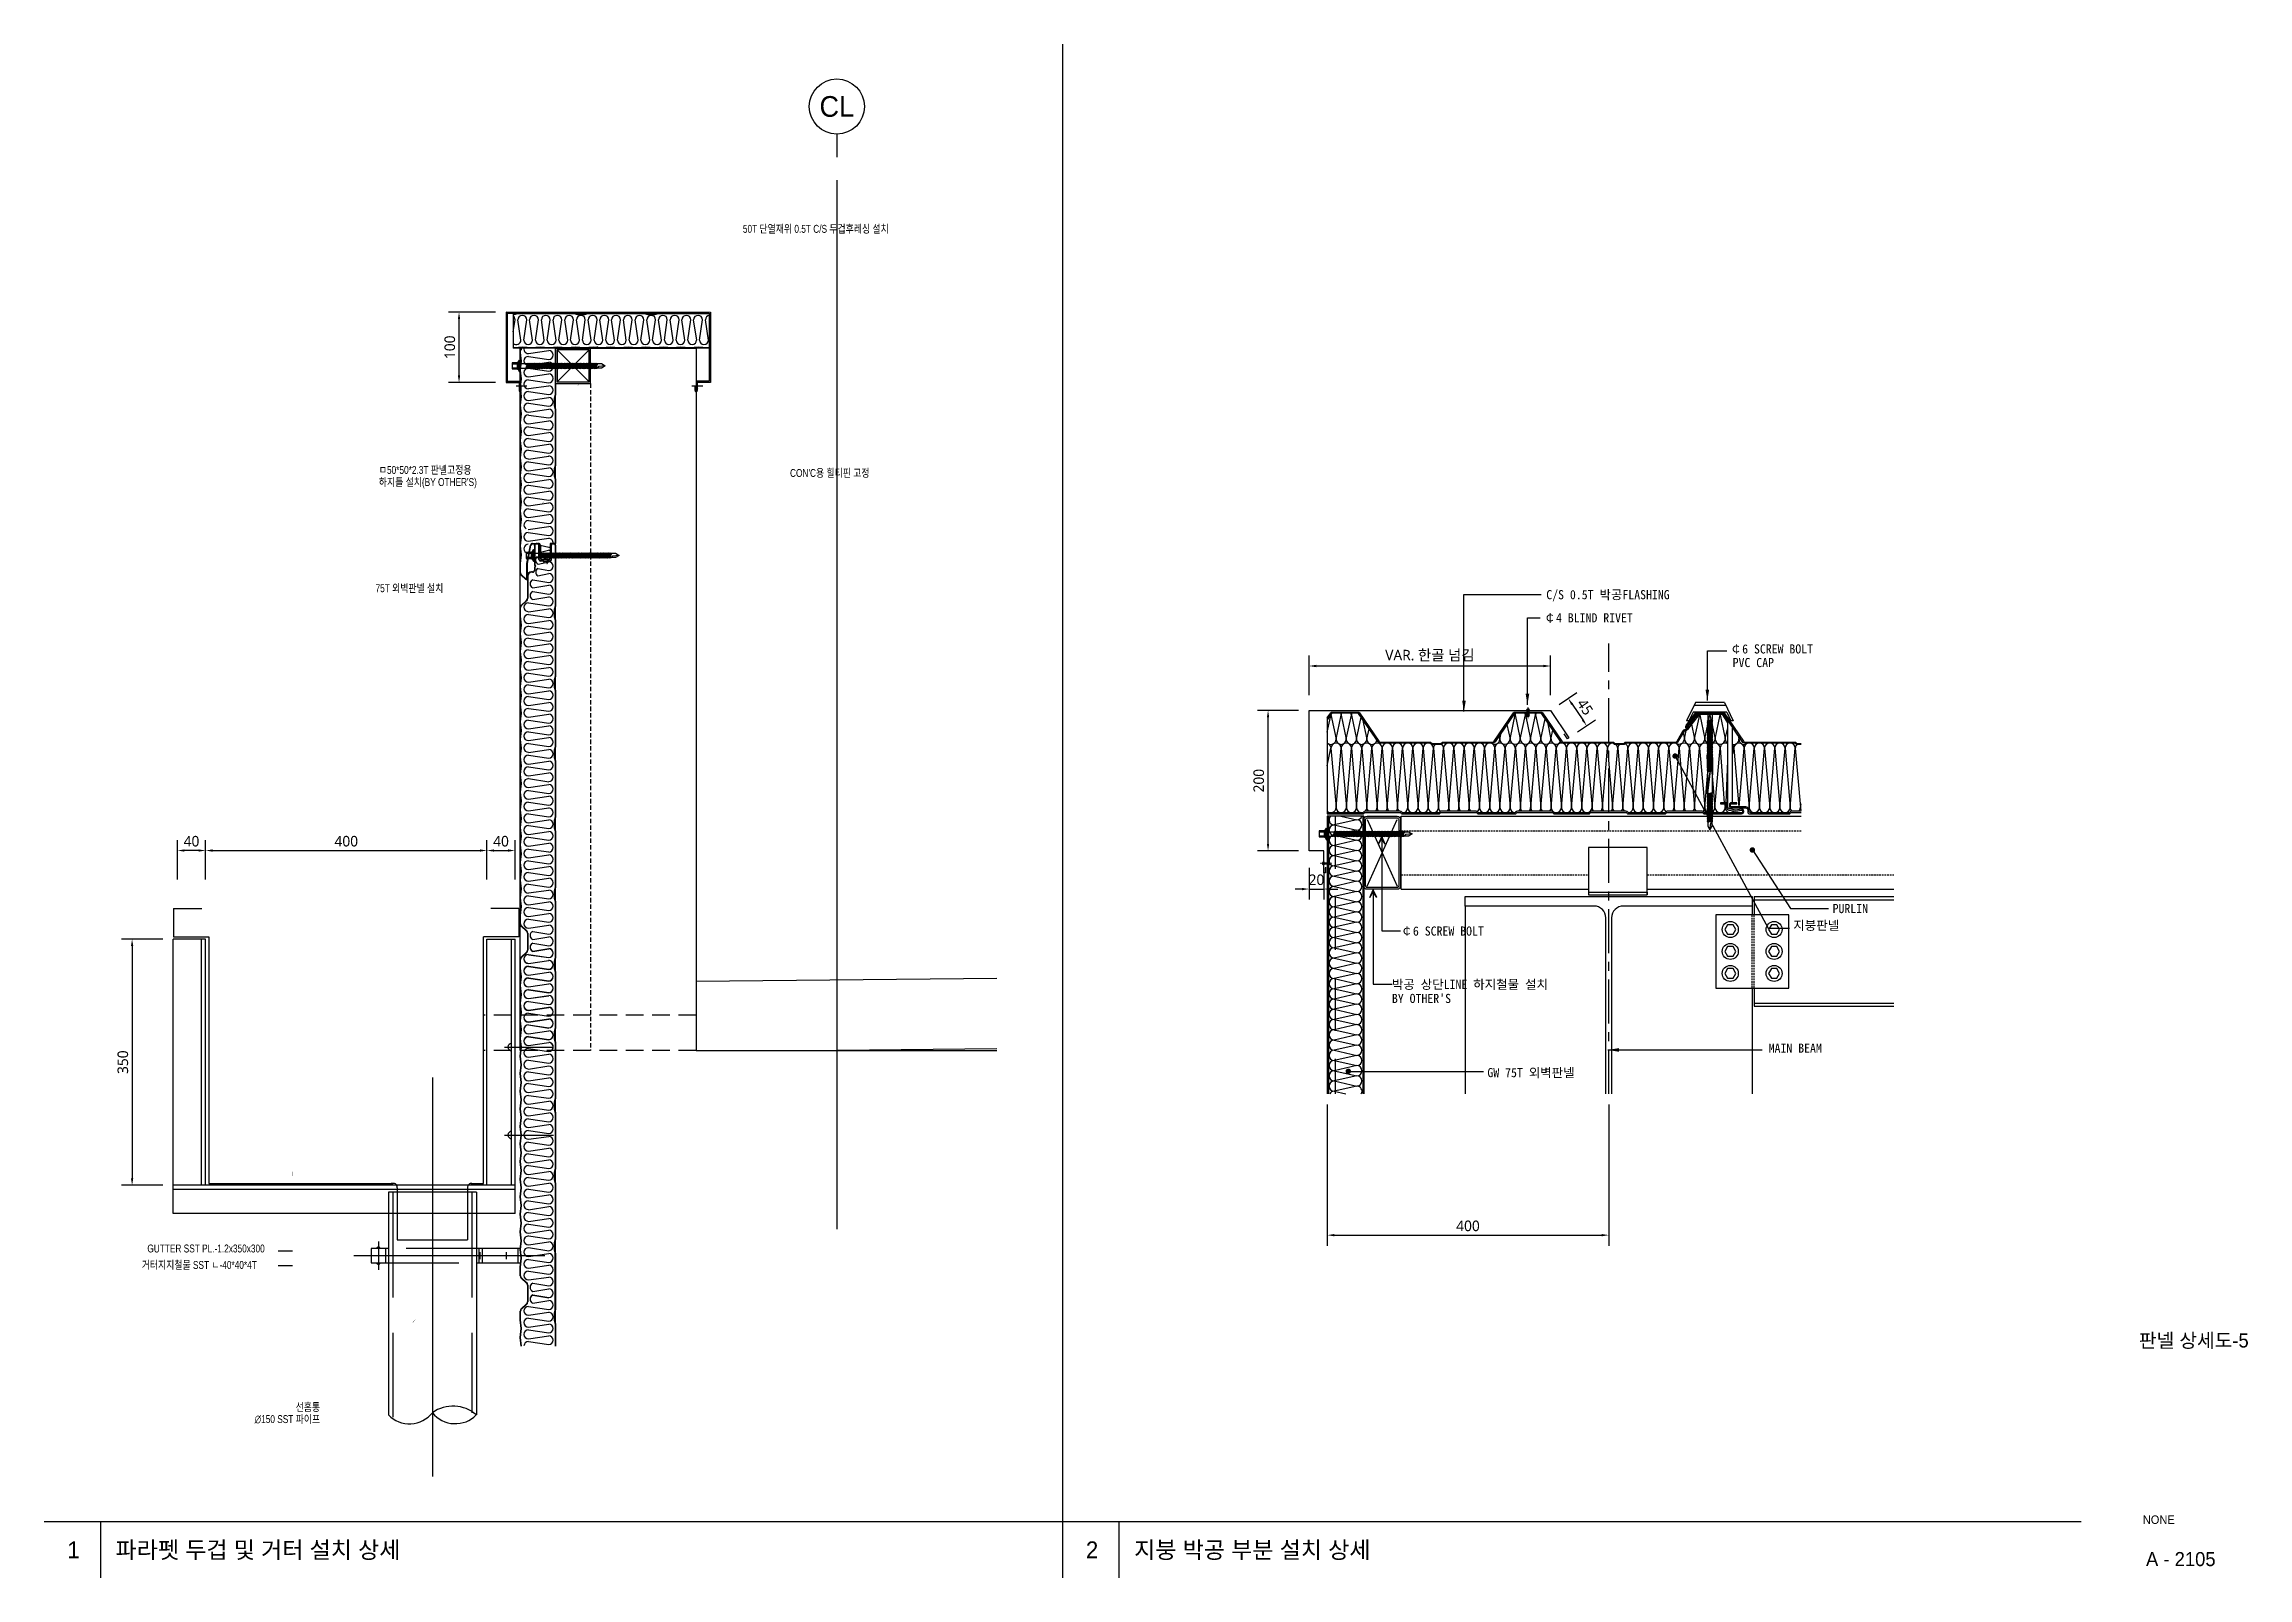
# Model space of a CAD drawing. Header units: millimetres. Extents: x 50863 to 79787, y -43062 to -37468.
# Drawn here: x 65124 to 68257, y -39648 to -37468 of the extents above; entities that cross this region are included whole.
import ezdxf
from ezdxf.enums import TextEntityAlignment as Align

# ---------------------------------------------------------------- set-up
doc = ezdxf.new("R2010")
doc.units = ezdxf.units.MM
doc.header["$LTSCALE"] = 50
for name, pattern in [('AUSGEZOGEN', [0]), ('CEN', [62, 60, -1, 0, -1]), ('CENTER', [2, 1.25, -0.25, 0.25, -0.25]), ('HID', [2.3, 1.5, -0.8]), ('HIDDEN', [0.375, 0.25, -0.125]), ('HIDDEN2', [0.1875, 0.125, -0.0625]), ('K3', [2.7, 2, -0.7]), ('K5', [4, 3, -1])]:
    doc.linetypes.add(name, pattern=pattern)
for name, color, linetype in [('150', 1, 'CENTER'), ('2', 7, 'Continuous'), ('3', 3, 'Continuous'), ('4', 4, 'Continuous'), ('4A.TEC CEN', 1, 'CEN'), ('4A.TEC FORM-TEXT', 3, 'Continuous'), ('4A.TEC TEXT 2', 3, 'Continuous'), ('4A.TEC 마감선 1', 6, 'Continuous'), ('4A.TEC 방수선', 5, 'HID'), ('4A.TEC 벽체 3', 4, 'Continuous'), ('4A.TEC 해치 1', 9, 'Continuous'), ('4ELE', 4, 'Continuous'), ('6', 6, 'Continuous'), ('7', 7, 'Continuous'), ('ARTINT-A1$0$MK', 3, 'Continuous'), ('CONTINUOUS', 7, 'Continuous'), ('DIM', 7, 'Continuous'), ('dim30', 3, 'Continuous'), ('ELE-1', 6, 'Continuous'), ('ELE-2', 7, 'Continuous'), ('HAT', 5, 'Continuous'), ('LAN', 1, 'Continuous'), ('main-sec$0$㈜SE&C ELE 2', 4, 'Continuous'), ('SCREW', 7, 'Continuous'), ('STEEL', 8, 'Continuous'), ('SY', 1, 'Continuous'), ('TEXT', 3, 'Continuous'), ('WAL', 3, 'Continuous'), ('㈜SE&C 기둥', 2, 'Continuous'), ('㈜SE&C 벽체 1', 2, 'Continuous'), ('실명', 4, 'Continuous'), ('지시선', 7, 'Continuous')]:
    doc.layers.add(name, color=color, linetype=linetype)
doc.styles.add('A33 단면도$0$Standard', font='arial.ttf')
doc.styles.add('GHS', font='')
doc.styles.get("Standard").update_dxf_attribs({"font": 'txt.shx'})
doc.styles.add('나눔고딕', font='')
doc.styles.add('나눔고딕 7', font='')
doc.styles.add('돋움', font='')
doc.styles.add('돋움체', font='')
doc.styles.add('울릉도L', font='')
doc.styles.add('울릉도M', font='HYWULM.TTF')
doc.styles.get('GHS').set_extended_font_data('Dotum')
doc.styles.get('나눔고딕').set_extended_font_data('Dotum')
doc.styles.get('나눔고딕 7').set_extended_font_data('NanumGothic')
doc.styles.get('돋움').set_extended_font_data('Dotum')
doc.styles.get('돋움체').set_extended_font_data('DotumChe')
doc.styles.get('울릉도L').set_extended_font_data('Dotum')
doc.linetypes.add('A33 단면도$0$MESHLINE', pattern='A,1,-0.2,["X",A33 단면도$0$Standard,S=0.2,R=0,X=-0.1,Y=-0.1],-0.13', length=1.33)
doc.dimstyles.get("Standard").update_dxf_attribs({"dimtxt": 3, "dimasz": 3, "dimexe": 1.25, "dimexo": 3, "dimgap": 1, "dimtad": 1, "dimdec": 0, "dimzin": 1, "dimdsep": 46, "dimlunit": 6, "dimtxsty": 'Standard', "dimcen": 2.5, "dimadec": 0, "dimazin": 0, "dimtfac": 1, "dimtdec": 0, "dimtix": 1, "dimtmove": 2, "dimatfit": 3, "dimfxl": 0, "dimtolj": 1, "dimtzin": 1, "dimarcsym": 0})

msp = doc.modelspace()

# ---------------------------------------------------------------- texts
at = {"layer": '4A.TEC FORM-TEXT', "style": '돋움'}
msp.add_text('A - 2105', height=20, dxfattribs=at).set_placement((68161.7, -39631.4), align=Align.CENTER)
at = {"layer": '4A.TEC TEXT 2', "style": '나눔고딕'}
for s, height, p in [('판넬 상세도-5', 20, (68180.2, -39320.7)), ('NONE', 12, (68130.4, -39571.4))]:
    msp.add_text(s, height=height, dxfattribs=at).set_placement(p, align=Align.CENTER)
at = {"layer": 'ARTINT-A1$0$MK', "style": '돋움'}
for s, p in [('1', (65157.3, -39620.3)), ('파라펫 두겁 및 거터 설치 상세', (65225.8, -39620.3)), ('2', (66605.3, -39620.3)), ('지붕 박공 부분 설치 상세', (66673.8, -39620.3))]:
    msp.add_text(s, height=24, dxfattribs=at).set_placement(p)
at = {"layer": 'TEXT', "style": '돋움체'}
for s, height, p in [('C/S 0.5T 박공FLASHING', 12.997, (67259.7, -38257.2)), ('￠4 BLIND RIVET', 12.997, (67255.8, -38290.1)), ('￠6 SCREW BOLT', 12.997, (67520.4, -38334.3)), ('PVC CAP', 13, (67524.6, -38353.7)), ('PURLIN', 13, (67666.7, -38703.3)), ('￠6 SCREW BOLT', 12.997, (67052.4, -38735.3)), ('지붕판넬 ', 13, (67610.8, -38727.2)), ('박공 상단LINE 하지철물 설치', 12.997, (67040.2, -38811.1)), ("BY OTHER'S", 13, (67040.2, -38831.1)), ('MAIN BEAM', 13, (67575.8, -38901.7)), ('GW 75T 외벽판넬', 12.997, (67176, -38936.5))]:
    msp.add_text(s, height=height, dxfattribs=at).set_placement(p)
at = {"layer": '실명', "color": 4, "style": '울릉도M', "width": 0.8}
for s, p in [('50T 단열재위 0.5T C/S 두겁후레싱 설치', (66117.6, -37736.4)), ("하지틀 설치(BY OTHER'S)", (65600.1, -38096.3)), ('ㅁ50*50*2.3T 판넬고정용', (65600.1, -38079.1)), ("CON'C용 힐티핀 고정", (66184.6, -38083.4)), ('75T 외벽판넬 설치', (65595.4, -38247.2))]:
    msp.add_text(s, height=11.25, dxfattribs=at).set_placement(p)

# ---------------------------------------------------------------- blocks, each defined once
blk = doc.blocks.new('*D65')
at = {"layer": '3', "color": 7, "linetype": 'Continuous', "lineweight": -2, "ltscale": 1000}
for p, q in [((65765.9, -37849.1), (65699.1, -37849.1)), ((65765.9, -37949.1), (65699.1, -37949.1))]:
    blk.add_line(p, q, dxfattribs=at)
at = {"layer": '3', "color": 0, "linetype": 'Continuous', "lineweight": -2, "ltscale": 1000}
blk.add_line((65714.1, -37939.1), (65714.1, -37859.1), dxfattribs=at)
at = {"layer": '3', "color": 0}
for points in [[(65715.7, -37859.1), (65712.4, -37859.1), (65714.1, -37849.1)], [(65712.4, -37939.1), (65715.7, -37939.1), (65714.1, -37949.1)]]:
    blk.add_solid(points, dxfattribs=at)
at = {"layer": 'Defpoints', "color": 0}
for p in [(65714.1, -37849.1), (65780.9, -37849.1), (65780.9, -37949.1)]:
    blk.add_point(p, dxfattribs=at)
at = {"layer": '3', "color": 3, "insert": (65701, -37899.1), "char_height": 15, "attachment_point": 5, "rotation": 90, "style": '나눔고딕 7'}
blk.add_mtext('\\A1;100', dxfattribs=at)
blk = doc.blocks.new('ccs122')
blk.add_line((0, 8), (0, 3))
blk.add_circle((0, 14), 6)
at = {"color": 3, "style": 'GHS'}
blk.add_attdef('NO', text='', height=4.5, dxfattribs=at).set_placement((-0.01, 14.02), align=Align.MIDDLE_CENTER)
blk = doc.blocks.new('S7')
at = {"layer": 'SCREW'}
for p, q in [((-127.7, 27.3), (-125.7, 30.3)), ((-125.7, 30.3), (-125.7, 14.3)), ((-125.7, 30.3), (-124.7, 30.3)), ((-124.7, 30.3), (-124.7, 14.3)), ((-128.7, 26.3), (-135.7, 26.3)), ((-135.7, 26.3), (-135.7, 18.3)), ((-128.7, 24.8), (-135.7, 24.8)), ((-135.7, 19.8), (-128.7, 19.8)), ((-135.7, 18.3), (-128.7, 18.3)), ((-127.7, 17.3), (-125.7, 14.3)), ((-125.7, 14.3), (-124.7, 14.3)), ((-124.7, 25.3), (-115, 25.3)), ((-124.7, 19.3), (-117, 19.3)), ((-115, 25.3), (-117, 19.3)), ((-117, 19.3), (-116.7, 18.7)), ((-114.2, 26), (-116.7, 18.7)), ((-116.7, 18.7), (-116, 19.3)), ((-113.9, 25.3), (-116, 19.3)), ((-116, 19.3), (-115, 19.3)), ((-115, 25.3), (-114.2, 26)), ((-113, 25.3), (-115, 19.3)), ((-115, 19.3), (-114.7, 18.7)), ((-112.2, 26), (-114.7, 18.7)), ((-114.7, 18.7), (-114, 19.3)), ((-114.2, 26), (-113.9, 25.3)), ((-111.9, 25.3), (-114, 19.3)), ((-114, 19.3), (-113, 19.3)), ((-113.9, 25.3), (-113, 25.3)), ((-113, 25.3), (-112.2, 26)), ((-111, 25.3), (-113, 19.3)), ((-113, 19.3), (-112.7, 18.7)), ((-110.2, 26), (-112.7, 18.7)), ((-112.7, 18.7), (-112, 19.3)), ((-112.2, 26), (-111.9, 25.3)), ((-109.9, 25.3), (-112, 19.3)), ((-112, 19.3), (-111, 19.3)), ((-111.9, 25.3), (-111, 25.3)), ((-111, 25.3), (-110.2, 26)), ((-109, 25.3), (-111, 19.3)), ((-111, 19.3), (-110.7, 18.7)), ((-108.2, 26), (-110.7, 18.7)), ((-110.7, 18.7), (-110, 19.3)), ((-110.2, 26), (-109.9, 25.3)), ((-107.9, 25.3), (-110, 19.3)), ((-110, 19.3), (-109, 19.3)), ((-109.9, 25.3), (-109, 25.3)), ((-109, 25.3), (-108.2, 26)), ((-107, 25.3), (-109, 19.3)), ((-109, 19.3), (-108.7, 18.7)), ((-106.2, 26), (-108.7, 18.7)), ((-108.7, 18.7), (-108, 19.3)), ((-108.2, 26), (-107.9, 25.3)), ((-105.9, 25.3), (-108, 19.3)), ((-108, 19.3), (-107, 19.3)), ((-107.9, 25.3), (-107, 25.3)), ((-107, 25.3), (-106.2, 26)), ((-105, 25.3), (-107, 19.3)), ((-107, 19.3), (-106.7, 18.7)), ((-104.2, 26), (-106.7, 18.7)), ((-106.7, 18.7), (-106, 19.3)), ((-106.2, 26), (-105.9, 25.3)), ((-103.9, 25.3), (-106, 19.3)), ((-106, 19.3), (-105, 19.3)), ((-105.9, 25.3), (-105, 25.3)), ((-105, 25.3), (-104.2, 26)), ((-103, 25.3), (-105, 19.3)), ((-105, 19.3), (-104.7, 18.7)), ((-102.2, 26), (-104.7, 18.7)), ((-104.7, 18.7), (-104, 19.3)), ((-104.2, 26), (-103.9, 25.3)), ((-101.9, 25.3), (-104, 19.3)), ((-104, 19.3), (-103, 19.3)), ((-103.9, 25.3), (-103, 25.3)), ((-103, 25.3), (-102.2, 26)), ((-101, 25.3), (-103, 19.3)), ((-103, 19.3), (-102.7, 18.7)), ((-100.2, 26), (-102.7, 18.7)), ((-102.7, 18.7), (-102, 19.3)), ((-102.2, 26), (-101.9, 25.3)), ((-99.9, 25.3), (-102, 19.3)), ((-102, 19.3), (-101, 19.3)), ((-101.9, 25.3), (-101, 25.3)), ((-101, 25.3), (-100.2, 26)), ((-99, 25.3), (-101, 19.3)), ((-101, 19.3), (-100.7, 18.7)), ((-98.2, 26), (-100.7, 18.7)), ((-100.7, 18.7), (-100, 19.3)), ((-100.2, 26), (-99.9, 25.3)), ((-97.9, 25.3), (-100, 19.3)), ((-100, 19.3), (-99, 19.3)), ((-99.9, 25.3), (-99, 25.3)), ((-99, 25.3), (-98.2, 26)), ((-97, 25.3), (-99, 19.3)), ((-99, 19.3), (-98.7, 18.7)), ((-96.2, 26), (-98.7, 18.7)), ((-98.7, 18.7), (-98, 19.3)), ((-98.2, 26), (-97.9, 25.3)), ((-95.9, 25.3), (-98, 19.3)), ((-98, 19.3), (-97, 19.3)), ((-97.9, 25.3), (-97, 25.3)), ((-97, 25.3), (-96.2, 26)), ((-95, 25.3), (-97, 19.3)), ((-97, 19.3), (-96.7, 18.7)), ((-94.2, 26), (-96.7, 18.7)), ((-96.7, 18.7), (-96, 19.3)), ((-96.2, 26), (-95.9, 25.3)), ((-93.9, 25.3), (-96, 19.3)), ((-96, 19.3), (-95, 19.3)), ((-95.9, 25.3), (-95, 25.3)), ((-95, 25.3), (-94.2, 26)), ((-93, 25.3), (-95, 19.3)), ((-95, 19.3), (-94.7, 18.7)), ((-92.2, 26), (-94.7, 18.7)), ((-94.7, 18.7), (-94, 19.3)), ((-94.2, 26), (-93.9, 25.3)), ((-91.9, 25.3), (-94, 19.3)), ((-94, 19.3), (-93, 19.3)), ((-93.9, 25.3), (-93, 25.3)), ((-93, 25.3), (-92.2, 26)), ((-91, 25.3), (-93, 19.3)), ((-93, 19.3), (-92.7, 18.7)), ((-90.2, 26), (-92.7, 18.7)), ((-92.7, 18.7), (-92, 19.3)), ((-92.2, 26), (-91.9, 25.3)), ((-89.9, 25.3), (-92, 19.3)), ((-92, 19.3), (-91, 19.3)), ((-91.9, 25.3), (-91, 25.3)), ((-91, 25.3), (-90.2, 26)), ((-89, 25.3), (-91, 19.3)), ((-91, 19.3), (-90.7, 18.7)), ((-88.2, 26), (-90.7, 18.7)), ((-90.7, 18.7), (-90, 19.3)), ((-90.2, 26), (-89.9, 25.3)), ((-87.9, 25.3), (-90, 19.3)), ((-90, 19.3), (-89, 19.3)), ((-89.9, 25.3), (-89, 25.3)), ((-89, 25.3), (-88.2, 26)), ((-87, 25.3), (-89, 19.3)), ((-89, 19.3), (-88.7, 18.7)), ((-86.2, 26), (-88.7, 18.7)), ((-88.7, 18.7), (-88, 19.3)), ((-88.2, 26), (-87.9, 25.3)), ((-85.9, 25.3), (-88, 19.3)), ((-88, 19.3), (-87, 19.3)), ((-87.9, 25.3), (-87, 25.3)), ((-87, 25.3), (-86.2, 26)), ((-85, 25.3), (-87, 19.3)), ((-87, 19.3), (-86.7, 18.7)), ((-84.2, 26), (-86.7, 18.7)), ((-86.7, 18.7), (-86, 19.3)), ((-86.2, 26), (-85.9, 25.3)), ((-83.9, 25.3), (-86, 19.3)), ((-86, 19.3), (-85, 19.3)), ((-85.9, 25.3), (-85, 25.3)), ((-85, 25.3), (-84.2, 26)), ((-83, 25.3), (-85, 19.3)), ((-85, 19.3), (-84.7, 18.7)), ((-82.2, 26), (-84.7, 18.7)), ((-84.7, 18.7), (-84, 19.3)), ((-84.2, 26), (-83.9, 25.3)), ((-81.9, 25.3), (-84, 19.3)), ((-84, 19.3), (-83, 19.3)), ((-83.9, 25.3), (-83, 25.3)), ((-83, 25.3), (-82.2, 26)), ((-81, 25.3), (-83, 19.3)), ((-83, 19.3), (-82.7, 18.7)), ((-80.2, 26), (-82.7, 18.7)), ((-82.7, 18.7), (-82, 19.3)), ((-82.2, 26), (-81.9, 25.3)), ((-79.9, 25.3), (-82, 19.3)), ((-82, 19.3), (-81, 19.3)), ((-81.9, 25.3), (-81, 25.3)), ((-81, 25.3), (-80.2, 26)), ((-79, 25.3), (-81, 19.3)), ((-81, 19.3), (-80.7, 18.7)), ((-78.2, 26), (-80.7, 18.7)), ((-80.7, 18.7), (-80, 19.3)), ((-80.2, 26), (-79.9, 25.3)), ((-77.9, 25.3), (-80, 19.3)), ((-80, 19.3), (-79, 19.3)), ((-79.9, 25.3), (-79, 25.3)), ((-79, 25.3), (-78.2, 26)), ((-77, 25.3), (-79, 19.3)), ((-79, 19.3), (-78.7, 18.7)), ((-76.2, 26), (-78.7, 18.7)), ((-78.7, 18.7), (-78, 19.3)), ((-78.2, 26), (-77.9, 25.3)), ((-75.9, 25.3), (-78, 19.3)), ((-78, 19.3), (-77, 19.3)), ((-77.9, 25.3), (-77, 25.3)), ((-77, 25.3), (-76.2, 26)), ((-75, 25.3), (-77, 19.3)), ((-77, 19.3), (-76.7, 18.7)), ((-74.2, 26), (-76.7, 18.7)), ((-76.7, 18.7), (-76, 19.3)), ((-76.2, 26), (-75.9, 25.3)), ((-73.9, 25.3), (-76, 19.3)), ((-76, 19.3), (-75, 19.3)), ((-75.9, 25.3), (-75, 25.3)), ((-75, 25.3), (-74.2, 26)), ((-73, 25.3), (-75, 19.3)), ((-75, 19.3), (-74.7, 18.7)), ((-72.2, 26), (-74.7, 18.7)), ((-74.7, 18.7), (-74, 19.3)), ((-74.2, 26), (-73.9, 25.3)), ((-71.9, 25.3), (-74, 19.3)), ((-74, 19.3), (-73, 19.3)), ((-73.9, 25.3), (-73, 25.3)), ((-73, 25.3), (-72.2, 26)), ((-71, 25.3), (-73, 19.3)), ((-73, 19.3), (-72.7, 18.7)), ((-70.2, 26), (-72.7, 18.7)), ((-72.7, 18.7), (-72, 19.3)), ((-72.2, 26), (-71.9, 25.3)), ((-69.9, 25.3), (-72, 19.3)), ((-72, 19.3), (-71, 19.3)), ((-71.9, 25.3), (-71, 25.3)), ((-71, 25.3), (-70.2, 26)), ((-69, 25.3), (-71, 19.3)), ((-71, 19.3), (-70.7, 18.7)), ((-68.2, 26), (-70.7, 18.7)), ((-70.7, 18.7), (-70, 19.3)), ((-70.2, 26), (-69.9, 25.3)), ((-67.9, 25.3), (-70, 19.3)), ((-70, 19.3), (-69, 19.3)), ((-69.9, 25.3), (-69, 25.3)), ((-69, 25.3), (-68.2, 26)), ((-67, 25.3), (-69, 19.3)), ((-69, 19.3), (-68.7, 18.7)), ((-66.2, 26), (-68.7, 18.7)), ((-68.7, 18.7), (-68, 19.3)), ((-68.2, 26), (-67.9, 25.3)), ((-65.9, 25.3), (-68, 19.3)), ((-68, 19.3), (-67, 19.3)), ((-67.9, 25.3), (-67, 25.3)), ((-67, 25.3), (-66.2, 26)), ((-65, 25.3), (-67, 19.3)), ((-67, 19.3), (-66.7, 18.7)), ((-64.2, 26), (-66.7, 18.7)), ((-66.7, 18.7), (-66, 19.3)), ((-66.2, 26), (-65.9, 25.3)), ((-63.9, 25.3), (-66, 19.3)), ((-66, 19.3), (-65, 19.3)), ((-65.9, 25.3), (-65, 25.3)), ((-65, 25.3), (-64.2, 26)), ((-63, 25.3), (-65, 19.3)), ((-65, 19.3), (-64.7, 18.7)), ((-62.2, 26), (-64.7, 18.7)), ((-64.7, 18.7), (-64, 19.3)), ((-64.2, 26), (-63.9, 25.3)), ((-61.9, 25.3), (-64, 19.3)), ((-64, 19.3), (-63, 19.3)), ((-63.9, 25.3), (-63, 25.3)), ((-63, 25.3), (-62.2, 26)), ((-61, 25.3), (-63, 19.3)), ((-63, 19.3), (-62.7, 18.7)), ((-60.2, 26), (-62.7, 18.7)), ((-62.7, 18.7), (-62, 19.3)), ((-62.2, 26), (-61.9, 25.3)), ((-59.9, 25.3), (-62, 19.3)), ((-62, 19.3), (-61, 19.3)), ((-61.9, 25.3), (-61, 25.3)), ((-61, 25.3), (-60.2, 26)), ((-59, 25.3), (-61, 19.3)), ((-61, 19.3), (-60.7, 18.7)), ((-58.2, 26), (-60.7, 18.7)), ((-60.7, 18.7), (-60, 19.3)), ((-60.2, 26), (-59.9, 25.3)), ((-57.9, 25.3), (-60, 19.3)), ((-60, 19.3), (-59, 19.3)), ((-59.9, 25.3), (-59, 25.3)), ((-59, 25.3), (-58.2, 26)), ((-57, 25.3), (-59, 19.3)), ((-59, 19.3), (-58.7, 18.7)), ((-56.2, 26), (-58.7, 18.7)), ((-58.7, 18.7), (-58, 19.3)), ((-58.2, 26), (-57.9, 25.3)), ((-55.9, 25.3), (-58, 19.3)), ((-58, 19.3), (-57, 19.3)), ((-57.9, 25.3), (-57, 25.3)), ((-57, 25.3), (-56.2, 26)), ((-55, 25.3), (-57, 19.3)), ((-57, 19.3), (-56.7, 18.7)), ((-54.2, 26), (-56.7, 18.7)), ((-56.7, 18.7), (-56, 19.3)), ((-56.2, 26), (-55.9, 25.3)), ((-53.9, 25.3), (-56, 19.3)), ((-56, 19.3), (-55, 19.3)), ((-55.9, 25.3), (-55, 25.3)), ((-55, 25.3), (-54.2, 26)), ((-53, 25.3), (-55, 19.3)), ((-55, 19.3), (-54.7, 18.7)), ((-52.2, 26), (-54.7, 18.7)), ((-54.7, 18.7), (-54, 19.3)), ((-54.2, 26), (-53.9, 25.3)), ((-51.9, 25.3), (-54, 19.3)), ((-54, 19.3), (-53, 19.3)), ((-53.9, 25.3), (-53, 25.3)), ((-53, 25.3), (-52.2, 26)), ((-51, 25.3), (-53, 19.3)), ((-53, 19.3), (-52.7, 18.7)), ((-50.2, 26), (-52.7, 18.7)), ((-52.7, 18.7), (-52, 19.3)), ((-52.2, 26), (-51.9, 25.3)), ((-49.9, 25.3), (-52, 19.3)), ((-52, 19.3), (-51, 19.3)), ((-51.9, 25.3), (-51, 25.3)), ((-51, 25.3), (-50.2, 26)), ((-49, 25.3), (-51, 19.3)), ((-51, 19.3), (-50.7, 18.7)), ((-48.2, 26), (-50.7, 18.7)), ((-50.7, 18.7), (-50, 19.3)), ((-50.2, 26), (-49.9, 25.3)), ((-47.9, 25.3), (-50, 19.3)), ((-50, 19.3), (-49, 19.3)), ((-49.9, 25.3), (-49, 25.3)), ((-49, 25.3), (-48.2, 26)), ((-47, 25.3), (-49, 19.3)), ((-49, 19.3), (-48.7, 18.7)), ((-46.2, 26), (-48.7, 18.7)), ((-48.7, 18.7), (-48, 19.3)), ((-48.2, 26), (-47.9, 25.3)), ((-45.9, 25.3), (-48, 19.3)), ((-48, 19.3), (-47, 19.3)), ((-47.9, 25.3), (-47, 25.3)), ((-47, 25.3), (-46.2, 26)), ((-45, 25.3), (-47, 19.3)), ((-47, 19.3), (-46.7, 18.7)), ((-44.2, 26), (-46.7, 18.7)), ((-46.7, 18.7), (-46, 19.3)), ((-46.2, 26), (-45.9, 25.3)), ((-43.9, 25.3), (-46, 19.3)), ((-46, 19.3), (-45, 19.3)), ((-45.9, 25.3), (-45, 25.3)), ((-45, 25.3), (-44.2, 26)), ((-43, 25.3), (-45, 19.3)), ((-45, 19.3), (-44.7, 18.7)), ((-42.2, 26), (-44.7, 18.7)), ((-44.7, 18.7), (-44, 19.3)), ((-44.2, 26), (-43.9, 25.3)), ((-41.9, 25.3), (-44, 19.3)), ((-44, 19.3), (-43, 19.3)), ((-43.9, 25.3), (-43, 25.3)), ((-43, 25.3), (-42.2, 26)), ((-41, 25.3), (-43, 19.3)), ((-43, 19.3), (-42.7, 18.7)), ((-40.2, 26), (-42.7, 18.7)), ((-42.7, 18.7), (-42, 19.3)), ((-42.2, 26), (-41.9, 25.3)), ((-39.9, 25.3), (-42, 19.3)), ((-42, 19.3), (-41, 19.3)), ((-41.9, 25.3), (-41, 25.3)), ((-41, 25.3), (-40.2, 26)), ((-39, 25.3), (-41, 19.3)), ((-41, 19.3), (-40.7, 18.7)), ((-38.2, 26), (-40.7, 18.7)), ((-40.7, 18.7), (-40, 19.3)), ((-40.2, 26), (-39.9, 25.3)), ((-37.9, 25.3), (-40, 19.3)), ((-40, 19.3), (-39, 19.3)), ((-39.9, 25.3), (-39, 25.3)), ((-39, 25.3), (-38.2, 26)), ((-37, 25.3), (-39, 19.3)), ((-39, 19.3), (-38.7, 18.7)), ((-36.2, 26), (-38.7, 18.7)), ((-38.7, 18.7), (-38, 19.3)), ((-38.2, 26), (-37.9, 25.3)), ((-35.9, 25.3), (-38, 19.3)), ((-38, 19.3), (-37, 19.3)), ((-37.9, 25.3), (-37, 25.3)), ((-37, 25.3), (-36.2, 26)), ((-35, 25.3), (-37, 19.3)), ((-37, 19.3), (-36.7, 18.7)), ((-34.2, 26), (-36.7, 18.7)), ((-36.7, 18.7), (-36, 19.3)), ((-36.2, 26), (-35.9, 25.3)), ((-33.9, 25.3), (-36, 19.3)), ((-36, 19.3), (-35, 19.3)), ((-35.9, 25.3), (-35, 25.3)), ((-35, 25.3), (-34.2, 26)), ((-33, 25.3), (-35, 19.3)), ((-35, 19.3), (-34.7, 18.7)), ((-32.2, 26), (-34.7, 18.7)), ((-34.7, 18.7), (-34, 19.3)), ((-34.2, 26), (-33.9, 25.3)), ((-31.9, 25.3), (-34, 19.3)), ((-34, 19.3), (-33, 19.3)), ((-33.9, 25.3), (-33, 25.3)), ((-33, 25.3), (-32.2, 26)), ((-31, 25.3), (-33, 19.3)), ((-33, 19.3), (-32.7, 18.7)), ((-30.2, 26), (-32.7, 18.7)), ((-32.7, 18.7), (-32, 19.3)), ((-32.2, 26), (-31.9, 25.3)), ((-29.9, 25.3), (-32, 19.3)), ((-32, 19.3), (-31, 19.3)), ((-31.9, 25.3), (-31, 25.3)), ((-31, 25.3), (-30.2, 26)), ((-29, 25.3), (-31, 19.3)), ((-31, 19.3), (-30.7, 18.7)), ((-28.2, 26), (-30.7, 18.7)), ((-30.7, 18.7), (-30, 19.3)), ((-30.2, 26), (-29.9, 25.3)), ((-27.9, 25.3), (-30, 19.3)), ((-30, 19.3), (-29, 19.3)), ((-29.9, 25.3), (-29, 25.3)), ((-29, 25.3), (-28.2, 26)), ((-27, 25.3), (-29, 19.3)), ((-29, 19.3), (-28.7, 18.7)), ((-26.2, 26), (-28.7, 18.7)), ((-28.7, 18.7), (-28, 19.3)), ((-28.2, 26), (-27.9, 25.3)), ((-25.9, 25.3), (-28, 19.3)), ((-28, 19.3), (-27, 19.3)), ((-27.9, 25.3), (-27, 25.3)), ((-27, 25.3), (-26.2, 26)), ((-25, 25.3), (-27, 19.3)), ((-27, 19.3), (-26.7, 18.7)), ((-24.2, 26), (-26.7, 18.7)), ((-26.7, 18.7), (-26, 19.3)), ((-26.2, 26), (-25.9, 25.3)), ((-23.9, 25.3), (-26, 19.3)), ((-26, 19.3), (-25, 19.3)), ((-25.9, 25.3), (-25, 25.3)), ((-25, 25.3), (-24.2, 26)), ((-23, 25.3), (-25, 19.3)), ((-25, 19.3), (-24.7, 18.7)), ((-22.2, 26), (-24.7, 18.7)), ((-24.7, 18.7), (-24, 19.3)), ((-24.2, 26), (-23.9, 25.3)), ((-21.9, 25.3), (-24, 19.3)), ((-24, 19.3), (-23, 19.3)), ((-23.9, 25.3), (-23, 25.3)), ((-23, 25.3), (-22.2, 26)), ((-21, 25.3), (-23, 19.3)), ((-23, 19.3), (-22.7, 18.7)), ((-20.2, 26), (-22.7, 18.7)), ((-22.7, 18.7), (-22, 19.3)), ((-22.2, 26), (-21.9, 25.3)), ((-19.9, 25.3), (-22, 19.3)), ((-22, 19.3), (-19.7, 19.3)), ((-21.9, 25.3), (-21, 25.3)), ((-21, 25.3), (-20.2, 26)), ((-20.2, 26), (-19.9, 25.3)), ((-19.9, 25.3), (-18.7, 25.3))]:
    blk.add_line(p, q, dxfattribs=at)
blk.add_lwpolyline([(-128.7, 27.3), (-127.7, 27.3), (-127.7, 17.3), (-128.7, 17.3)], close=True, dxfattribs=at)
for points in [[(-8.7, 22.3), (-17.7, 21.3), (-19.7, 19.3), (-20.7, 21.3), (-18.7, 25.3)], [(-18.7, 25.3), (-13.7, 25.3), (-8.7, 22.3), (-13.7, 19.3), (-19.7, 19.3)]]:
    blk.add_lwpolyline(points, dxfattribs=at)
at = {"layer": 'SCREW', "color": 7}
blk.add_solid([(-125.7, 30.3), (-125.7, 14.3), (-124.7, 30.3), (-124.7, 14.3)], dxfattribs=at)
blk = doc.blocks.new('*D113')
at = {"layer": '3', "color": 7, "linetype": 'Continuous', "lineweight": -2, "ltscale": 1000}
for p, q in [((514.6, 1200.3), (456.1, 1200.3)), ((514.6, 850.3), (456.1, 850.3))]:
    blk.add_line(p, q, dxfattribs=at)
at = {"layer": '3', "color": 0, "linetype": 'Continuous', "lineweight": -2, "ltscale": 1000}
blk.add_line((471.1, 1190.3), (471.1, 860.3), dxfattribs=at)
at = {"layer": '3', "color": 0}
for points in [[(472.8, 1190.3), (469.5, 1190.3), (471.1, 1200.3)], [(469.5, 860.3), (472.8, 860.3), (471.1, 850.3)]]:
    blk.add_solid(points, dxfattribs=at)
at = {"layer": 'Defpoints', "color": 0}
for p in [(529.6, 1200.3), (471.1, 850.3), (529.6, 850.3)]:
    blk.add_point(p, dxfattribs=at)
at = {"layer": '3', "color": 3, "insert": (458, 1025.3), "char_height": 15, "attachment_point": 5, "rotation": 90, "style": '나눔고딕 7'}
blk.add_mtext('\\A1;350', dxfattribs=at)
blk = doc.blocks.new('*D114')
at = {"layer": '3', "color": 7, "linetype": 'Continuous', "lineweight": -2, "ltscale": 1000}
for p, q in [((575.6, 1284.8), (575.6, 1341.1)), ((975.6, 1284.8), (975.6, 1341.1))]:
    blk.add_line(p, q, dxfattribs=at)
at = {"layer": '3', "color": 0, "linetype": 'Continuous', "lineweight": -2, "ltscale": 1000}
blk.add_line((585.6, 1326.1), (965.6, 1326.1), dxfattribs=at)
at = {"layer": '3', "color": 0}
for points in [[(585.6, 1327.8), (585.6, 1324.5), (575.6, 1326.1)], [(965.6, 1324.5), (965.6, 1327.8), (975.6, 1326.1)]]:
    blk.add_solid(points, dxfattribs=at)
at = {"layer": 'Defpoints', "color": 0}
for p in [(975.6, 1326.1), (575.6, 1269.8), (975.6, 1269.8)]:
    blk.add_point(p, dxfattribs=at)
at = {"layer": '3', "color": 3, "insert": (775.6, 1339.3), "char_height": 15, "attachment_point": 5, "style": '나눔고딕 7'}
blk.add_mtext('\\A1;400', dxfattribs=at)
blk = doc.blocks.new('*D115')
at = {"layer": '3', "color": 7, "linetype": 'Continuous', "lineweight": -2, "ltscale": 1000}
for p, q in [((975.6, 1284.8), (975.6, 1341.1)), ((1015.6, 1284.8), (1015.6, 1341.1))]:
    blk.add_line(p, q, dxfattribs=at)
at = {"layer": '3', "color": 0, "linetype": 'Continuous', "lineweight": -2, "ltscale": 1000}
blk.add_line((985.6, 1326.1), (1005.6, 1326.1), dxfattribs=at)
at = {"layer": '3', "color": 0}
for points in [[(985.6, 1327.8), (985.6, 1324.5), (975.6, 1326.1)], [(1005.6, 1324.5), (1005.6, 1327.8), (1015.6, 1326.1)]]:
    blk.add_solid(points, dxfattribs=at)
at = {"layer": 'Defpoints', "color": 0}
for p in [(1015.6, 1326.1), (975.6, 1269.8), (1015.6, 1269.8)]:
    blk.add_point(p, dxfattribs=at)
at = {"layer": '3', "color": 3, "insert": (995.6, 1339.3), "char_height": 15, "attachment_point": 5, "style": '나눔고딕 7'}
blk.add_mtext('\\A1;40', dxfattribs=at)
blk = doc.blocks.new('*D112')
at = {"layer": '3', "color": 7, "linetype": 'Continuous', "lineweight": -2, "ltscale": 1000}
for p, q in [((535.6, 1284.8), (535.6, 1341.1)), ((575.6, 1284.8), (575.6, 1341.1))]:
    blk.add_line(p, q, dxfattribs=at)
at = {"layer": '3', "color": 0, "linetype": 'Continuous', "lineweight": -2, "ltscale": 1000}
blk.add_line((565.6, 1326.1), (545.6, 1326.1), dxfattribs=at)
at = {"layer": '3', "color": 0}
for points in [[(545.6, 1327.8), (545.6, 1324.5), (535.6, 1326.1)], [(565.6, 1324.5), (565.6, 1327.8), (575.6, 1326.1)]]:
    blk.add_solid(points, dxfattribs=at)
at = {"layer": 'Defpoints', "color": 0}
for p in [(535.6, 1326.1), (535.6, 1269.8), (575.6, 1269.8)]:
    blk.add_point(p, dxfattribs=at)
at = {"layer": '3', "color": 3, "insert": (555.6, 1339.3), "char_height": 15, "attachment_point": 5, "style": '나눔고딕 7'}
blk.add_mtext('\\A1;40', dxfattribs=at)
blk = doc.blocks.new('*D147')
at = {"layer": '3', "color": 7, "linetype": 'Continuous', "lineweight": -2, "ltscale": 1000}
for p, q in [((67278.2, -38406.8), (67303.3, -38389.9)), ((67304.3, -38445.6), (67329.5, -38428.6))]:
    blk.add_line(p, q, dxfattribs=at)
at = {"layer": '3', "color": 0, "linetype": 'Continuous', "lineweight": -2, "ltscale": 1000}
blk.add_line((67296.5, -38406.5), (67311.5, -38428.7), dxfattribs=at)
at = {"layer": '3', "color": 0}
for points in [[(67297.9, -38405.6), (67295.1, -38407.5), (67290.9, -38398.2)], [(67310.1, -38429.7), (67312.9, -38427.8), (67317.1, -38437)]]:
    blk.add_solid(points, dxfattribs=at)
at = {"layer": 'Defpoints', "color": 0}
for p in [(67265.7, -38415.2), (67317.1, -38437), (67291.9, -38454)]:
    blk.add_point(p, dxfattribs=at)
at = {"layer": '3', "color": 3, "insert": (67314.8, -38410.3), "char_height": 15, "attachment_point": 5, "rotation": 304, "style": '나눔고딕 7'}
blk.add_mtext('\\A1;45', dxfattribs=at)
blk = doc.blocks.new('*D148')
at = {"layer": '3', "color": 7, "linetype": 'Continuous', "lineweight": -2, "ltscale": 1000}
for p, q in [((66922.6, -38393.4), (66922.6, -38337.1)), ((67265.7, -38393.4), (67265.7, -38337.1))]:
    blk.add_line(p, q, dxfattribs=at)
at = {"layer": '3', "color": 0, "linetype": 'Continuous', "lineweight": -2, "ltscale": 1000}
blk.add_line((67255.7, -38352.1), (66932.6, -38352.1), dxfattribs=at)
at = {"layer": '3', "color": 0}
for points in [[(66932.6, -38350.4), (66932.6, -38353.8), (66922.6, -38352.1)], [(67255.7, -38353.8), (67255.7, -38350.4), (67265.7, -38352.1)]]:
    blk.add_solid(points, dxfattribs=at)
at = {"layer": 'Defpoints', "color": 0}
for p in [(66922.6, -38352.1), (66922.6, -38408.4), (67265.7, -38408.4)]:
    blk.add_point(p, dxfattribs=at)
at = {"layer": '3', "color": 3, "insert": (67094.2, -38337.3), "char_height": 15, "attachment_point": 5, "style": '나눔고딕 7'}
blk.add_mtext('\\A1;VAR. 한골 넘김', dxfattribs=at)
blk = doc.blocks.new('*D149')
at = {"layer": '3', "color": 7, "linetype": 'Continuous', "lineweight": -2, "ltscale": 1000}
for p, q in [((66922.6, -38639.1), (66922.6, -38684.1)), ((66943.4, -38639.1), (66943.4, -38684.1))]:
    blk.add_line(p, q, dxfattribs=at)
at = {"layer": '3', "color": 0, "linetype": 'Continuous', "lineweight": -2, "ltscale": 1000}
for p, q in [((66912.6, -38669.1), (66902.6, -38669.1)), ((66922.6, -38669.1), (66943.4, -38669.1)), ((66953.4, -38669.1), (66963.4, -38669.1))]:
    blk.add_line(p, q, dxfattribs=at)
at = {"layer": '3', "color": 0}
for points in [[(66912.6, -38670.8), (66912.6, -38667.5), (66922.6, -38669.1)], [(66953.4, -38667.5), (66953.4, -38670.8), (66943.4, -38669.1)]]:
    blk.add_solid(points, dxfattribs=at)
at = {"layer": 'Defpoints', "color": 0}
for p in [(66922.6, -38624.1), (66943.4, -38624.1), (66943.4, -38669.1)]:
    blk.add_point(p, dxfattribs=at)
at = {"layer": '3', "color": 3, "insert": (66933, -38656), "char_height": 15, "attachment_point": 5, "style": '나눔고딕 7'}
blk.add_mtext('\\A1;20', dxfattribs=at)
blk = doc.blocks.new('A$C60F71D19')
at = {"layer": '3'}
for p, q in [((0, 2), (0.5, 2)), ((1.5, 2), (13.7, 2)), ((4.5, 4), (4.5, 3)), ((4.5, 3), (10.7, 3)), ((4.5, 1), (4.5, 0)), ((10.7, 1), (4.5, 1)), ((10.7, 3), (10.7, 4)), ((10.7, 0), (10.7, 1)), ((14.7, 2), (15.2, 2))]:
    blk.add_line(p, q, dxfattribs=at)
for centre, start, end in [((4.5, 2), 90, 270), ((10.7, 2), 270, 90)]:
    blk.add_arc(centre, 2, start, end, dxfattribs=at)
blk = doc.blocks.new('*D150')
at = {"layer": '3', "color": 7, "linetype": 'Continuous', "lineweight": -2, "ltscale": 1000}
for p, q in [((66907.6, -38415.2), (66849.2, -38415.2)), ((66907.6, -38615), (66849.2, -38615))]:
    blk.add_line(p, q, dxfattribs=at)
at = {"layer": '3', "color": 0, "linetype": 'Continuous', "lineweight": -2, "ltscale": 1000}
blk.add_line((66864.2, -38605), (66864.2, -38425.2), dxfattribs=at)
at = {"layer": '3', "color": 0}
for points in [[(66865.8, -38425.2), (66862.5, -38425.2), (66864.2, -38415.2)], [(66862.5, -38605), (66865.8, -38605), (66864.2, -38615)]]:
    blk.add_solid(points, dxfattribs=at)
at = {"layer": 'Defpoints', "color": 0}
for p in [(66864.2, -38415.2), (66922.6, -38415.2), (66922.6, -38615)]:
    blk.add_point(p, dxfattribs=at)
at = {"layer": '3', "color": 3, "insert": (66851, -38515.1), "char_height": 15, "attachment_point": 5, "rotation": 90, "style": '나눔고딕 7'}
blk.add_mtext('\\A1;200', dxfattribs=at)
blk = doc.blocks.new('*D151')
at = {"layer": '3', "color": 7, "linetype": 'Continuous', "lineweight": -2, "ltscale": 1000}
for p, q in [((66948.4, -38975.2), (66948.4, -39176)), ((67348.5, -38975.2), (67348.5, -39176))]:
    blk.add_line(p, q, dxfattribs=at)
at = {"layer": '3', "color": 0, "linetype": 'Continuous', "lineweight": -2, "ltscale": 1000}
blk.add_line((66958.4, -39161), (67338.5, -39161), dxfattribs=at)
at = {"layer": '3', "color": 0}
for points in [[(66958.4, -39159.4), (66958.4, -39162.7), (66948.4, -39161)], [(67338.5, -39162.7), (67338.5, -39159.4), (67348.5, -39161)]]:
    blk.add_solid(points, dxfattribs=at)
at = {"layer": 'Defpoints', "color": 0}
for p in [(66948.4, -38960.2), (67348.5, -38960.2), (67348.5, -39161)]:
    blk.add_point(p, dxfattribs=at)
at = {"layer": '3', "color": 3, "insert": (67148.4, -39147.9), "char_height": 15, "attachment_point": 5, "style": '나눔고딕 7'}
blk.add_mtext('\\A1;400', dxfattribs=at)
blk = doc.blocks.new('zw$C066')
for p, q in [((529.6, 810.3), (529.6, 1200.3)), ((569.6, 850.3), (569.6, 1200.3)), ((575.6, 850.3), (575.6, 1200.3)), ((975.6, 850.3), (975.6, 1200.3)), ((1010.6, 850.3), (1010.6, 1200.3)), ((1015.6, 810.3), (1015.6, 1200.3)), ((1000.7, 1046.8), (1070.2, 1046.8)), ((1000.7, 921.8), (1070.2, 921.8)), ((1015.6, 850.3), (529.6, 850.3)), ((1015.6, 844.3), (529.6, 844.3)), ((1015.6, 810.3), (529.6, 810.3))]:
    blk.add_line(p, q)
for centre in [(1010.6, 1046.8), (1010.6, 921.8)]:
    blk.add_arc(centre, 5.2, 90, 270)
at = {"layer": '2'}
for p, q in [((835.5, 760.3), (811.2, 760.3)), ((811.2, 760.3), (811.2, 740.3)), ((831.2, 760.3), (831.2, 740.3)), ((1023, 760.3), (960.5, 760.3)), ((964.2, 760.3), (964.2, 740.3)), ((965.4, 755.3), (965.4, 745.3)), ((969.2, 740.3), (969.2, 760.3)), ((1002.7, 755.3), (1002.7, 745.3)), ((1020, 740.3), (1020, 760.3)), ((811.2, 740.3), (835.5, 740.3)), ((971, 750.3), (960.4, 750.3)), ((960.5, 740.3), (1023, 740.3)), ((1008.3, 750.3), (997.7, 750.3))]:
    blk.add_line(p, q, dxfattribs=at)
at = {"layer": '2', "linetype": 'K3'}
for p, q in [((960.5, 760.3), (835.5, 760.3)), ((835.5, 740.3), (960.5, 740.3))]:
    blk.add_line(p, q, dxfattribs=at)
at = {"layer": '2'}
for centre, start, end in [((821.2, 760.3), 0, 180), ((821.2, 740.3), 180, 0)]:
    blk.add_arc(centre, 2.5, start, end, dxfattribs=at)
at = {"layer": '3'}
for p, q in [((530.1, 1243.8), (530.1, 1203.7)), ((1021.1, 1243.8), (1021.1, 1203.7)), ((530.1, 1203.7), (580.1, 1203.7)), ((580.1, 1203.7), (580.1, 853)), ((970.7, 853), (970.7, 1203.7)), ((1021.1, 1203.7), (970.7, 1203.7)), ((580.1, 853), (841.7, 853)), ((952.7, 853), (970.7, 853))]:
    blk.add_line(p, q, dxfattribs=at)
at = {"layer": '7'}
for p, q in [((575.6, 1200.3), (529.6, 1200.3)), ((975.6, 1200.3), (1015.6, 1200.3))]:
    blk.add_line(p, q, dxfattribs=at)
at = {"layer": '7', "linetype": 'K5'}
for p, q in [((841.8, 840.8), (841.8, 520.8)), ((954.3, 840.8), (954.3, 527.1))]:
    blk.add_line(p, q, dxfattribs=at)
at = {"layer": 'CONTINUOUS'}
for p, q in [((898, 1003.6), (898, 436.4)), ((821.2, 770.3), (821.2, 730.3)), ((1058, 750.3), (786.2, 750.3))]:
    blk.add_line(p, q, dxfattribs=at)
at = {"layer": 'CONTINUOUS', "color": 3}
for p, q in [((841.8, 853), (839.3, 853)), ((848, 846.7), (848, 772.9)), ((948, 846.7), (948, 772.9)), ((835.5, 840.8), (835.5, 524)), ((841.8, 840.8), (835.5, 840.8)), ((960.5, 840.8), (841.8, 840.8)), ((960.5, 840.8), (960.5, 524)), ((848, 772.9), (948, 772.9))]:
    blk.add_line(p, q, dxfattribs=at)
for centre, start, end in [((842.5, 847.5), 351.8695, 98.1308), ((953.5, 847.5), 81.8717, 188.1305)]:
    blk.add_arc(centre, 5.52, start, end, dxfattribs=at)
at = {"layer": 'CONTINUOUS'}
for centre, radius, start, end in [((927.3, 486.2), 50.3, 48.6739, 125.5991), ((865.4, 553.1), 41.7, 224.2799, 321.4465), ((930.6, 553.4), 41.9, 218.8498, 315.4317)]:
    blk.add_arc(centre, radius, start, end, dxfattribs=at)
at = {"layer": 'DIM', "linetype": 'Continuous', "ltscale": 3}
for p, q in [((699.3, 756.9), (678.9, 756.9)), ((699.3, 736), (678.9, 736))]:
    blk.add_line(p, q, dxfattribs=at)
at = {"layer": 'DIM'}
for points in [[(698.7, 865.6, 0, 3.75, 0), (699.3, 854.3, 0, 0, 0), (699.3, 736, 0, 0, 0)], [(870.8, 656.7, 0, 3.75, 0), (864.1, 647.7, 0, 0, 0), (771.1, 535.8, 0, 0, 0), (742.2, 535.8, 0, 0, 0)]]:
    blk.add_lwpolyline(points, format="xyseb", dxfattribs=at)
at = {"layer": 'dim30', "ltscale": 2}
for p, q in [((530.1, 1243.8), (570.1, 1243.8)), ((1021.1, 1243.8), (981.1, 1243.8))]:
    blk.add_line(p, q, dxfattribs=at)
at = {"layer": '실명', "color": 4, "style": '울릉도M', "width": 0.8}
for s, p in [('GUTTER SST PL.-1.2x350x300', (492.8, 754.9)), ('거터지지철물 SST ㄴ-40*40*4T', (484.8, 731.5))]:
    blk.add_text(s, height=11.25, dxfattribs=at).set_placement(p)
for s, p in [('선홈통', (738.4, 529.5)), ('∅150 SST 파이프', (738.4, 512.4))]:
    blk.add_text(s, height=11.25, dxfattribs=at).set_placement(p, align=Align.RIGHT)
at = {"layer": '3', "ltscale": 1000}
for base, p1, p2, angle, picture, middle in [((535.6, 1326.1), (575.6, 1269.8), (535.6, 1269.8), 180, '*D112', (555.6, 1339.3)), ((471.1, 850.3), (529.6, 1200.3), (529.6, 850.3), 90, '*D113', (458, 1025.3))]:
    dim = blk.add_linear_dim(base=base, p1=p1, p2=p2, angle=angle, dimstyle='Standard', override={"dimscale": 5, "dimasz": 2, "dimexe": 3, "dimtxsty": '나눔고딕 7', "dimcen": 9, "dimdle": 1012.5, "dimclre": 7, "dimclrt": 3, "dimfxl": 3}, dxfattribs=at)
    dim.commit()
    dim.dimension.update_dxf_attribs({"geometry": picture, "text_midpoint": middle})
for base, p1, p2, picture, middle in [((975.6, 1326.1), (575.6, 1269.8), (975.6, 1269.8), '*D114', (775.6, 1339.3)), ((1015.6, 1326.1), (975.6, 1269.8), (1015.6, 1269.8), '*D115', (995.6, 1339.3))]:
    dim = blk.add_linear_dim(base=base, p1=p1, p2=p2, dimstyle='Standard', override={"dimscale": 5, "dimasz": 2, "dimexe": 3, "dimtxsty": '나눔고딕 7', "dimcen": 9, "dimdle": 1012.5, "dimclre": 7, "dimclrt": 3, "dimfxl": 3}, dxfattribs=at)
    dim.commit()
    dim.dimension.update_dxf_attribs({"geometry": picture, "text_midpoint": middle})

# ---------------------------------------------------------------- dimensions: what is measured, and where the dimension line sits
at = {"layer": '3', "ltscale": 1000}
for base, p1, p2, picture, middle in [((65714.1, -37849.1), (65780.9, -37949.1), (65780.9, -37849.1), '*D65', (65701, -37899.1)), ((66864.2, -38415.2), (66922.6, -38615), (66922.6, -38415.2), '*D150', (66851, -38515.1))]:
    dim = msp.add_linear_dim(base=base, p1=p1, p2=p2, angle=90, dimstyle='Standard', override={"dimscale": 5, "dimtxt": 3, "dimasz": 2, "dimexe": 3, "dimexo": 3, "dimgap": 1, "dimdec": 0, "dimlunit": 6, "dimtxsty": '나눔고딕 7', "dimcen": 9, "dimdle": 1012.5, "dimclre": 7, "dimclrt": 3, "dimtdec": 0, "dimtix": 1, "dimtofl": 1, "dimfxl": 3}, dxfattribs=at)
    dim.commit()
    dim.dimension.update_dxf_attribs({"geometry": picture, "text_midpoint": middle})
for p1, p2, distance, text, picture, middle in [((67265.7, -38408.4), (66922.6, -38408.4), -56.3, 'VAR. 한골 넘김', '*D148', (67094.2, -38337.3)), ((67265.7, -38415.2), (67291.9, -38454), 30.4, '45', '*D147', (67314.8, -38410.3)), ((66922.6, -38624.1), (66943.4, -38624.1), -45, '20', '*D149', (66933, -38656))]:
    dim = msp.add_aligned_dim(p1=p1, p2=p2, distance=distance, text=text, dimstyle='Standard', override={"dimscale": 5, "dimtxt": 3, "dimasz": 2, "dimexe": 3, "dimexo": 3, "dimgap": 1, "dimdec": 0, "dimlunit": 6, "dimtxsty": '나눔고딕 7', "dimcen": 9, "dimdle": 1012.5, "dimclre": 7, "dimclrt": 3, "dimtdec": 0, "dimtix": 1, "dimtofl": 1, "dimfxl": 3}, dxfattribs=at)
    dim.commit()
    dim.dimension.update_dxf_attribs({"geometry": picture, "text_midpoint": middle})
dim = msp.add_linear_dim(base=(67348.5, -39161), p1=(66948.4, -38960.2), p2=(67348.5, -38960.2), dimstyle='Standard', override={"dimscale": 5, "dimtxt": 3, "dimasz": 2, "dimexe": 3, "dimexo": 3, "dimgap": 1, "dimdec": 0, "dimlunit": 6, "dimtxsty": '나눔고딕 7', "dimcen": 9, "dimdle": 1012.5, "dimclre": 7, "dimclrt": 3, "dimtdec": 0, "dimtix": 1, "dimtofl": 1, "dimfxl": 3}, dxfattribs=at)
dim.commit()
dim.dimension.update_dxf_attribs({"geometry": '*D151', "text_midpoint": (67148.4, -39147.9)})

# ---------------------------------------------------------------- linework, layer by layer
at = {"color": 0, "linetype": 'AUSGEZOGEN'}
for p, q in [((65791.2, -37852), (65792.6, -37852)), ((65791.2, -37852), (65791.2, -37900.5)), ((65791.2, -37852.5), (65792.6, -37852.5)), ((65792.6, -37852), (65797.6, -37850.5)), ((65792.6, -37852.5), (65797.6, -37851)), ((65797.6, -37850.5), (65877.6, -37850.5)), ((65797.6, -37851), (65877.5, -37851)), ((65877.5, -37851), (65882.5, -37852.5)), ((65877.6, -37850.5), (65882.6, -37852)), ((65882.5, -37852.5), (65892.6, -37852.5)), ((65882.6, -37852), (65892.6, -37852)), ((65892.6, -37852), (65897.6, -37850.5)), ((65892.6, -37852.5), (65897.6, -37851)), ((65897.6, -37850.5), (65977.6, -37850.5)), ((65897.6, -37851), (65977.5, -37851)), ((65977.5, -37851), (65982.5, -37852.5)), ((65977.6, -37850.5), (65982.6, -37852)), ((65982.5, -37852.5), (65992.6, -37852.5)), ((65982.6, -37852), (65992.6, -37852)), ((65992.6, -37852), (65997.6, -37850.5)), ((65992.6, -37852.5), (65997.6, -37851)), ((65997.6, -37850.5), (66069.9, -37850.5)), ((65997.6, -37851), (66069.9, -37851)), ((65792, -37900), (65791.2, -37900)), ((65792.1, -37900.5), (65791.2, -37900.5)), ((65804.6, -37898.8), (65792, -37900)), ((65804.6, -37899.3), (65792.1, -37900.5)), ((65801.2, -37906.4), (65801.9, -37898.5)), ((65802.4, -37918.9), (65801.2, -37906.4)), ((65801.7, -37906.4), (65802.4, -37898.6)), ((65802.9, -37918.9), (65801.7, -37906.4)), ((65817.1, -37900), (65804.6, -37898.8)), ((65817.1, -37900.5), (65804.6, -37899.3)), ((65829.6, -37898.8), (65817.1, -37900)), ((65829.6, -37899.3), (65817.1, -37900.5)), ((65842.1, -37900), (65829.6, -37898.8)), ((65842.1, -37900.5), (65829.6, -37899.3)), ((65854.6, -37898.8), (65842.1, -37900)), ((65854.6, -37899.3), (65842.1, -37900.5)), ((65850.7, -37900.5), (65850.7, -37966.9)), ((65851.2, -37900.5), (65851.2, -37966.9)), ((65867.1, -37900), (65854.6, -37898.8)), ((65867.1, -37900.5), (65854.6, -37899.3)), ((65879.6, -37898.8), (65867.1, -37900)), ((65879.6, -37899.3), (65867.1, -37900.5)), ((65892.1, -37900), (65879.6, -37898.8)), ((65892.1, -37900.5), (65879.6, -37899.3)), ((65904.6, -37898.8), (65892.1, -37900)), ((65904.6, -37899.3), (65892.1, -37900.5)), ((65917.1, -37900), (65904.6, -37898.8)), ((65917.1, -37900.5), (65904.6, -37899.3)), ((65929.6, -37898.8), (65917.1, -37900)), ((65929.6, -37899.3), (65917.1, -37900.5)), ((65942.1, -37900), (65929.6, -37898.8)), ((65942.1, -37900.5), (65929.6, -37899.3)), ((65954.6, -37898.8), (65942.1, -37900)), ((65954.6, -37899.3), (65942.1, -37900.5)), ((65967.1, -37900), (65954.6, -37898.8)), ((65967.1, -37900.5), (65954.6, -37899.3)), ((65979.6, -37898.8), (65967.1, -37900)), ((65979.6, -37899.3), (65967.1, -37900.5)), ((65992.1, -37900), (65979.6, -37898.8)), ((65992.1, -37900.5), (65979.6, -37899.3)), ((66004.6, -37898.8), (65992.1, -37900)), ((66004.6, -37899.3), (65992.1, -37900.5)), ((66017.1, -37900), (66004.6, -37898.8)), ((66017.1, -37900.5), (66004.6, -37899.3)), ((66029.6, -37898.8), (66017.1, -37900)), ((66029.6, -37899.3), (66017.1, -37900.5)), ((66042.1, -37900), (66029.6, -37898.8)), ((66042.1, -37900.5), (66029.6, -37899.3)), ((66054.6, -37898.8), (66042.1, -37900)), ((66054.6, -37899.3), (66042.1, -37900.5)), ((66067.1, -37900), (66054.6, -37898.8)), ((66067.1, -37900.5), (66054.6, -37899.3)), ((66069.9, -37899.8), (66067.1, -37900)), ((66069.9, -37900.3), (66067.1, -37900.5)), ((65801.2, -37931.4), (65802.4, -37918.9)), ((65802.4, -37943.9), (65801.2, -37931.4)), ((65801.7, -37931.4), (65802.9, -37918.9)), ((65802.9, -37943.9), (65801.7, -37931.4)), ((65801.2, -37956.4), (65802.4, -37943.9)), ((65802.4, -37968.9), (65801.2, -37956.4)), ((65801.2, -37981.4), (65802.4, -37968.9)), ((65801.7, -37956.4), (65802.9, -37943.9)), ((65802.9, -37968.9), (65801.7, -37956.4)), ((65801.7, -37981.4), (65802.9, -37968.9)), ((65850.7, -37966.9), (65849.2, -37971.9)), ((65851.2, -37966.9), (65849.7, -37971.9)), ((65802.4, -37993.9), (65801.2, -37981.4)), ((65801.2, -38006.4), (65802.4, -37993.9)), ((65802.9, -37993.9), (65801.7, -37981.4)), ((65801.7, -38006.4), (65802.9, -37993.9)), ((65849.2, -37971.9), (65849.2, -37982)), ((65849.2, -37982), (65850.7, -37987)), ((65849.7, -37971.9), (65849.7, -37981.9)), ((65849.7, -37981.9), (65851.2, -37986.9)), ((65850.7, -37987), (65850.7, -38066.9)), ((65851.2, -37986.9), (65851.2, -38066.9)), ((65802.4, -38018.9), (65801.2, -38006.4)), ((65801.2, -38031.4), (65802.4, -38018.9)), ((65802.4, -38043.9), (65801.2, -38031.4)), ((65802.9, -38018.9), (65801.7, -38006.4)), ((65801.7, -38031.4), (65802.9, -38018.9)), ((65802.9, -38043.9), (65801.7, -38031.4)), ((65801.2, -38056.4), (65802.4, -38043.9)), ((65802.4, -38068.9), (65801.2, -38056.4)), ((65801.7, -38056.4), (65802.9, -38043.9)), ((65802.9, -38068.9), (65801.7, -38056.4)), ((65801.2, -38081.4), (65802.4, -38068.9)), ((65802.4, -38093.9), (65801.2, -38081.4)), ((65801.2, -38106.4), (65802.4, -38093.9)), ((65801.7, -38081.4), (65802.9, -38068.9)), ((65802.9, -38093.9), (65801.7, -38081.4)), ((65801.7, -38106.4), (65802.9, -38093.9)), ((65850.7, -38066.9), (65849.2, -38071.9)), ((65849.2, -38071.9), (65849.2, -38082)), ((65849.2, -38082), (65850.7, -38086.5)), ((65851.2, -38066.9), (65849.7, -38071.9)), ((65849.7, -38071.9), (65849.7, -38081.9)), ((65849.7, -38081.9), (65851.2, -38086.4)), ((65850.7, -38086.5), (65850.7, -38173.4)), ((65851.2, -38086.4), (65851.2, -38173.4)), ((65802.4, -38118.9), (65801.2, -38106.4)), ((65801.2, -38131.4), (65802.4, -38118.9)), ((65802.9, -38118.9), (65801.7, -38106.4)), ((65801.7, -38131.4), (65802.9, -38118.9)), ((65802.4, -38143.9), (65801.2, -38131.4)), ((65801.2, -38156.4), (65802.4, -38143.9)), ((65802.4, -38168.9), (65801.2, -38156.4)), ((65802.9, -38143.9), (65801.7, -38131.4)), ((65801.7, -38156.4), (65802.9, -38143.9)), ((65802.9, -38168.9), (65801.7, -38156.4)), ((65801.2, -38181.4), (65802.4, -38168.9)), ((65802.4, -38193.9), (65801.2, -38181.4)), ((65801.7, -38181.4), (65802.9, -38168.9)), ((65802.9, -38193.9), (65801.7, -38181.4)), ((65810.7, -38206.4), (65815.7, -38180.3)), ((65811.2, -38206.4), (65816.2, -38180.4)), ((65818.7, -38177.8), (65826.7, -38177.8)), ((65818.7, -38178.3), (65826.7, -38178.3)), ((65821.2, -38180.9), (65821.2, -38180.4)), ((65821.2, -38180.9), (65821.2, -38208.9)), ((65821.7, -38180.4), (65821.7, -38208.8)), ((65825.7, -38177.9), (65823.7, -38177.9)), ((65825.7, -38178.4), (65823.7, -38178.4)), ((65827.7, -38200.9), (65827.7, -38180.4)), ((65828.2, -38200.9), (65828.2, -38180.4)), ((65829.2, -38180.8), (65829.2, -38194.3)), ((65829.7, -38180.8), (65829.7, -38194.3)), ((65843.7, -38188.9), (65842.8, -38199.9)), ((65844.2, -38188.9), (65843.3, -38200)), ((65843.7, -38178.3), (65843.7, -38188.9)), ((65850.2, -38177.8), (65844.2, -38177.8)), ((65844.2, -38178.8), (65844.2, -38188.9)), ((65850.7, -38178.3), (65844.7, -38178.3)), ((65845.2, -38200.9), (65845.2, -38180.4)), ((65845.7, -38200.9), (65845.7, -38180.4)), ((65847.7, -38177.9), (65848.7, -38177.9)), ((65847.7, -38178.4), (65848.7, -38178.4)), ((65850.7, -38173.4), (65850.7, -38177.3)), ((65850.7, -38180.4), (65850.7, -38266.9)), ((65851.2, -38173.4), (65851.2, -38177.8)), ((65851.2, -38180.4), (65851.2, -38266.9)), ((65801.2, -38206.4), (65802.4, -38193.9)), ((65801.2, -38219.8), (65801.2, -38206.4)), ((65801.7, -38206.5), (65802.9, -38193.9)), ((65801.7, -38219.8), (65801.7, -38206.5)), ((65810.7, -38227.6), (65810.7, -38206.4)), ((65811.2, -38227.6), (65811.2, -38206.4)), ((65818.7, -38218.4), (65817.2, -38218.4)), ((65818.7, -38218.9), (65817.2, -38218.9)), ((65821.2, -38208.9), (65822.2, -38210.4)), ((65822.2, -38210.4), (65821.2, -38211.9)), ((65821.2, -38211.9), (65821.2, -38215.9)), ((65821.7, -38208.8), (65822.8, -38210.4)), ((65822.8, -38210.4), (65821.7, -38212.1)), ((65821.7, -38212.1), (65821.7, -38215.9)), ((65829.2, -38194.3), (65829.9, -38199.6)), ((65829.7, -38194.3), (65830.4, -38199.5)), ((65833.2, -38202.4), (65829.7, -38202.4)), ((65833.2, -38202.9), (65829.7, -38202.9)), ((65831.9, -38200.8), (65834.2, -38200.8)), ((65831.9, -38201.3), (65834.2, -38201.3)), ((65837.2, -38201.3), (65834.3, -38201.3)), ((65835.2, -38205.1), (65835.2, -38204.4)), ((65835.7, -38199.3), (65835.7, -38196.8)), ((65836.2, -38199.3), (65836.2, -38196.8)), ((65837.2, -38196.8), (65837.2, -38201.3)), ((65841.8, -38201.3), (65837.2, -38201.3)), ((65837.7, -38196.8), (65837.7, -38200.8)), ((65841.8, -38200.8), (65837.7, -38200.8)), ((65838.7, -38202.4), (65843.7, -38202.4)), ((65839.2, -38202.9), (65843.7, -38202.9)), ((65802.8, -38223.5), (65808.7, -38228.7)), ((65803.2, -38223.1), (65809, -38228.4)), ((65811.2, -38224.4), (65811.2, -38255.9)), ((65811.7, -38224.4), (65811.7, -38255.9)), ((65801.2, -38281.4), (65801.2, -38269.2)), ((65802.4, -38293.9), (65801.2, -38281.4)), ((65801.7, -38281.4), (65801.7, -38269.2)), ((65802.9, -38293.9), (65801.7, -38281.4)), ((65809.7, -38259.3), (65802.8, -38265.4)), ((65810, -38259.6), (65803.2, -38265.8)), ((65850.7, -38266.9), (65849.2, -38271.9)), ((65849.2, -38271.9), (65849.2, -38282)), ((65849.2, -38282), (65850.7, -38287)), ((65851.2, -38266.9), (65849.7, -38271.9)), ((65849.7, -38271.9), (65849.7, -38281.9)), ((65849.7, -38281.9), (65851.2, -38286.9)), ((65801.2, -38306.4), (65802.4, -38293.9)), ((65802.4, -38318.9), (65801.2, -38306.4)), ((65801.7, -38306.4), (65802.9, -38293.9)), ((65802.9, -38318.9), (65801.7, -38306.4)), ((65850.7, -38287), (65850.7, -38366.9)), ((65851.2, -38286.9), (65851.2, -38366.9)), ((65801.2, -38331.4), (65802.4, -38318.9)), ((65802.4, -38343.9), (65801.2, -38331.4)), ((65801.2, -38356.4), (65802.4, -38343.9)), ((65801.7, -38331.4), (65802.9, -38318.9)), ((65802.9, -38343.9), (65801.7, -38331.4)), ((65801.7, -38356.4), (65802.9, -38343.9)), ((65802.4, -38368.9), (65801.2, -38356.4)), ((65801.2, -38381.4), (65802.4, -38368.9)), ((65802.9, -38368.9), (65801.7, -38356.4)), ((65801.7, -38381.4), (65802.9, -38368.9)), ((65850.7, -38366.9), (65849.2, -38371.9)), ((65849.2, -38371.9), (65849.2, -38382)), ((65851.2, -38366.9), (65849.7, -38371.9)), ((65849.7, -38371.9), (65849.7, -38381.9)), ((65802.4, -38393.9), (65801.2, -38381.4)), ((65801.2, -38406.4), (65802.4, -38393.9)), ((65802.4, -38418.9), (65801.2, -38406.4)), ((65802.9, -38393.9), (65801.7, -38381.4)), ((65801.7, -38406.4), (65802.9, -38393.9)), ((65802.9, -38418.9), (65801.7, -38406.4)), ((65849.2, -38382), (65850.7, -38387)), ((65849.7, -38381.9), (65851.2, -38386.9)), ((65850.7, -38387), (65850.7, -38466.9)), ((65851.2, -38386.9), (65851.2, -38466.9)), ((65801.2, -38431.4), (65802.4, -38418.9)), ((65802.4, -38443.9), (65801.2, -38431.4)), ((65801.7, -38431.4), (65802.9, -38418.9)), ((65802.9, -38443.9), (65801.7, -38431.4)), ((65801.2, -38456.4), (65802.4, -38443.9)), ((65802.4, -38468.9), (65801.2, -38456.4)), ((65801.2, -38481.4), (65802.4, -38468.9)), ((65801.7, -38456.4), (65802.9, -38443.9)), ((65802.9, -38468.9), (65801.7, -38456.4)), ((65801.7, -38481.4), (65802.9, -38468.9)), ((65850.7, -38466.9), (65849.2, -38471.9)), ((65849.2, -38471.9), (65849.2, -38482)), ((65851.2, -38466.9), (65849.7, -38471.9)), ((65849.7, -38471.9), (65849.7, -38481.9)), ((65802.4, -38493.9), (65801.2, -38481.4)), ((65801.2, -38506.4), (65802.4, -38493.9)), ((65802.9, -38493.9), (65801.7, -38481.4)), ((65801.7, -38506.4), (65802.9, -38493.9)), ((65849.2, -38482), (65850.7, -38487)), ((65849.7, -38481.9), (65851.2, -38486.9)), ((65850.7, -38487), (65850.7, -38566.9)), ((65851.2, -38486.9), (65851.2, -38566.9)), ((65802.4, -38518.9), (65801.2, -38506.4)), ((65801.2, -38531.4), (65802.4, -38518.9)), ((65802.4, -38543.9), (65801.2, -38531.4)), ((65802.9, -38518.9), (65801.7, -38506.4)), ((65801.7, -38531.4), (65802.9, -38518.9)), ((65802.9, -38543.9), (65801.7, -38531.4)), ((65801.2, -38556.4), (65802.4, -38543.9)), ((65802.4, -38568.9), (65801.2, -38556.4)), ((65801.7, -38556.4), (65802.9, -38543.9)), ((65802.9, -38568.9), (65801.7, -38556.4)), ((65801.2, -38581.4), (65802.4, -38568.9)), ((65802.4, -38593.9), (65801.2, -38581.4)), ((65801.2, -38606.4), (65802.4, -38593.9)), ((65801.7, -38581.4), (65802.9, -38568.9)), ((65802.9, -38593.9), (65801.7, -38581.4)), ((65801.7, -38606.4), (65802.9, -38593.9)), ((65850.7, -38566.9), (65849.2, -38571.9)), ((65849.2, -38571.9), (65849.2, -38582)), ((65849.2, -38582), (65850.7, -38587)), ((65851.2, -38566.9), (65849.7, -38571.9)), ((65849.7, -38571.9), (65849.7, -38581.9)), ((65849.7, -38581.9), (65851.2, -38586.9)), ((65850.7, -38587), (65850.7, -38666.9)), ((65851.2, -38586.9), (65851.2, -38666.9)), ((65802.4, -38618.9), (65801.2, -38606.4)), ((65801.2, -38631.4), (65802.4, -38618.9)), ((65802.9, -38618.9), (65801.7, -38606.4)), ((65801.7, -38631.4), (65802.9, -38618.9)), ((65802.4, -38643.9), (65801.2, -38631.4)), ((65801.2, -38656.4), (65802.4, -38643.9)), ((65802.4, -38668.9), (65801.2, -38656.4)), ((65802.9, -38643.9), (65801.7, -38631.4)), ((65801.7, -38656.4), (65802.9, -38643.9)), ((65802.9, -38668.9), (65801.7, -38656.4)), ((65801.2, -38681.4), (65802.4, -38668.9)), ((65802.4, -38693.9), (65801.2, -38681.4)), ((65801.7, -38681.4), (65802.9, -38668.9)), ((65802.9, -38693.9), (65801.7, -38681.4)), ((65850.7, -38666.9), (65849.2, -38671.9)), ((65849.2, -38671.9), (65849.2, -38682)), ((65849.2, -38682), (65850.7, -38687)), ((65851.2, -38666.9), (65849.7, -38671.9)), ((65849.7, -38671.9), (65849.7, -38681.9)), ((65849.7, -38681.9), (65851.2, -38686.9)), ((65850.7, -38687), (65850.7, -38766.9)), ((65851.2, -38686.9), (65851.2, -38766.9)), ((65801.2, -38706.4), (65802.4, -38693.9)), ((65801.2, -38718.7), (65801.2, -38706.4)), ((65801.7, -38706.5), (65802.9, -38693.9)), ((65801.7, -38718.7), (65801.7, -38706.5)), ((65802.8, -38722.4), (65809.7, -38728.6)), ((65803.2, -38722.1), (65810, -38728.2)), ((65811.2, -38731.9), (65811.2, -38755.9)), ((65811.7, -38731.9), (65811.7, -38755.9)), ((65801.2, -38781.4), (65801.2, -38769.2)), ((65801.2, -38781.4), (65801.2, -38769.2)), ((65802.4, -38793.9), (65801.2, -38781.4)), ((65802.4, -38793.9), (65801.2, -38781.4)), ((65801.7, -38781.4), (65801.7, -38769.2)), ((65801.7, -38781.4), (65801.7, -38769.2)), ((65802.9, -38793.9), (65801.7, -38781.4)), ((65802.9, -38793.9), (65801.7, -38781.4)), ((65809.7, -38759.3), (65802.8, -38765.4)), ((65809.7, -38759.3), (65802.8, -38765.4)), ((65810, -38759.6), (65803.2, -38765.8)), ((65810, -38759.6), (65803.2, -38765.8)), ((65850.7, -38766.9), (65849.2, -38771.9)), ((65850.7, -38766.9), (65849.2, -38771.9)), ((65849.2, -38771.9), (65849.2, -38782)), ((65849.2, -38771.9), (65849.2, -38782)), ((65849.2, -38782), (65850.7, -38787)), ((65849.2, -38782), (65850.7, -38787)), ((65851.2, -38766.9), (65849.7, -38771.9)), ((65851.2, -38766.9), (65849.7, -38771.9)), ((65849.7, -38771.9), (65849.7, -38781.9)), ((65849.7, -38771.9), (65849.7, -38781.9)), ((65849.7, -38781.9), (65851.2, -38786.9)), ((65849.7, -38781.9), (65851.2, -38786.9)), ((65801.2, -38806.4), (65802.4, -38793.9)), ((65801.2, -38806.4), (65802.4, -38793.9)), ((65802.4, -38818.9), (65801.2, -38806.4)), ((65802.4, -38818.9), (65801.2, -38806.4)), ((65801.7, -38806.4), (65802.9, -38793.9)), ((65801.7, -38806.4), (65802.9, -38793.9)), ((65802.9, -38818.9), (65801.7, -38806.4)), ((65802.9, -38818.9), (65801.7, -38806.4)), ((65850.7, -38787), (65850.7, -38866.9)), ((65850.7, -38787), (65850.7, -38866.9)), ((65851.2, -38786.9), (65851.2, -38866.9)), ((65851.2, -38786.9), (65851.2, -38866.9)), ((65801.2, -38831.4), (65802.4, -38818.9)), ((65801.2, -38831.4), (65802.4, -38818.9)), ((65802.4, -38843.9), (65801.2, -38831.4)), ((65802.4, -38843.9), (65801.2, -38831.4)), ((65801.2, -38856.4), (65802.4, -38843.9)), ((65801.2, -38856.4), (65802.4, -38843.9)), ((65801.7, -38831.4), (65802.9, -38818.9)), ((65801.7, -38831.4), (65802.9, -38818.9)), ((65802.9, -38843.9), (65801.7, -38831.4)), ((65802.9, -38843.9), (65801.7, -38831.4)), ((65801.7, -38856.4), (65802.9, -38843.9)), ((65801.7, -38856.4), (65802.9, -38843.9)), ((65802.4, -38868.9), (65801.2, -38856.4)), ((65802.4, -38868.9), (65801.2, -38856.4)), ((65801.2, -38881.4), (65802.4, -38868.9)), ((65801.2, -38881.4), (65802.4, -38868.9)), ((65802.9, -38868.9), (65801.7, -38856.4)), ((65802.9, -38868.9), (65801.7, -38856.4)), ((65801.7, -38881.4), (65802.9, -38868.9)), ((65801.7, -38881.4), (65802.9, -38868.9)), ((65850.7, -38866.9), (65849.2, -38871.9)), ((65850.7, -38866.9), (65849.2, -38871.9)), ((65849.2, -38871.9), (65849.2, -38882)), ((65849.2, -38871.9), (65849.2, -38882)), ((65851.2, -38866.9), (65849.7, -38871.9)), ((65851.2, -38866.9), (65849.7, -38871.9)), ((65849.7, -38871.9), (65849.7, -38881.9)), ((65849.7, -38871.9), (65849.7, -38881.9)), ((65802.4, -38893.9), (65801.2, -38881.4)), ((65802.4, -38893.9), (65801.2, -38881.4)), ((65801.2, -38906.4), (65802.4, -38893.9)), ((65802.4, -38918.9), (65801.2, -38906.4)), ((65802.9, -38893.9), (65801.7, -38881.4)), ((65802.9, -38893.9), (65801.7, -38881.4)), ((65801.7, -38906.4), (65802.9, -38893.9)), ((65802.9, -38918.9), (65801.7, -38906.4)), ((65801.9, -38898.4), (65802.4, -38893.9)), ((65802.4, -38898.4), (65802.9, -38893.9)), ((65849.2, -38882), (65850.7, -38887)), ((65849.2, -38882), (65850.7, -38887)), ((65849.7, -38881.9), (65851.2, -38886.9)), ((65849.7, -38881.9), (65851.2, -38886.9)), ((65850.7, -38887), (65850.7, -38898.4)), ((65850.7, -38887), (65850.7, -38966.9)), ((65851.2, -38886.9), (65851.2, -38898.4)), ((65851.2, -38886.9), (65851.2, -38966.9)), ((65801.2, -38931.4), (65802.4, -38918.9)), ((65802.4, -38943.9), (65801.2, -38931.4)), ((65801.7, -38931.4), (65802.9, -38918.9)), ((65802.9, -38943.9), (65801.7, -38931.4)), ((65801.2, -38956.4), (65802.4, -38943.9)), ((65802.4, -38968.9), (65801.2, -38956.4)), ((65801.2, -38981.4), (65802.4, -38968.9)), ((65801.7, -38956.4), (65802.9, -38943.9)), ((65802.9, -38968.9), (65801.7, -38956.4)), ((65801.7, -38981.4), (65802.9, -38968.9)), ((65850.7, -38966.9), (65849.2, -38971.9)), ((65849.2, -38971.9), (65849.2, -38982)), ((65851.2, -38966.9), (65849.7, -38971.9)), ((65849.7, -38971.9), (65849.7, -38981.9)), ((65802.4, -38993.9), (65801.2, -38981.4)), ((65801.2, -39006.4), (65802.4, -38993.9)), ((65802.9, -38993.9), (65801.7, -38981.4)), ((65801.7, -39006.4), (65802.9, -38993.9)), ((65849.2, -38982), (65850.7, -38987)), ((65849.7, -38981.9), (65851.2, -38986.9)), ((65850.7, -38987), (65850.7, -39066.9)), ((65851.2, -38986.9), (65851.2, -39066.9)), ((65802.4, -39018.9), (65801.2, -39006.4)), ((65801.2, -39031.4), (65802.4, -39018.9)), ((65802.4, -39043.9), (65801.2, -39031.4)), ((65802.9, -39018.9), (65801.7, -39006.4)), ((65801.7, -39031.4), (65802.9, -39018.9)), ((65802.9, -39043.9), (65801.7, -39031.4)), ((65801.2, -39056.4), (65802.4, -39043.9)), ((65802.4, -39068.9), (65801.2, -39056.4)), ((65801.7, -39056.4), (65802.9, -39043.9)), ((65802.9, -39068.9), (65801.7, -39056.4)), ((65850.7, -39066.9), (65849.2, -39071.9)), ((65851.2, -39066.9), (65849.7, -39071.9)), ((65801.2, -39081.4), (65802.4, -39068.9)), ((65802.4, -39093.9), (65801.2, -39081.4)), ((65801.2, -39106.4), (65802.4, -39093.9)), ((65801.7, -39081.4), (65802.9, -39068.9)), ((65802.9, -39093.9), (65801.7, -39081.4)), ((65801.7, -39106.4), (65802.9, -39093.9)), ((65849.2, -39071.9), (65849.2, -39082)), ((65849.2, -39082), (65850.7, -39087)), ((65849.7, -39071.9), (65849.7, -39081.9)), ((65849.7, -39081.9), (65851.2, -39086.9)), ((65850.7, -39087), (65850.7, -39166.9)), ((65851.2, -39086.9), (65851.2, -39166.9)), ((65802.4, -39118.9), (65801.2, -39106.4)), ((65801.2, -39131.4), (65802.4, -39118.9)), ((65802.9, -39118.9), (65801.7, -39106.4)), ((65801.7, -39131.4), (65802.9, -39118.9)), ((65802.4, -39143.9), (65801.2, -39131.4)), ((65801.2, -39156.4), (65802.4, -39143.9)), ((65802.4, -39168.9), (65801.2, -39156.4)), ((65802.9, -39143.9), (65801.7, -39131.4)), ((65801.7, -39156.4), (65802.9, -39143.9)), ((65802.9, -39168.9), (65801.7, -39156.4)), ((65801.2, -39181.4), (65802.4, -39168.9)), ((65802.4, -39193.9), (65801.2, -39181.4)), ((65801.7, -39181.4), (65802.9, -39168.9)), ((65802.9, -39193.9), (65801.7, -39181.4)), ((65850.7, -39166.9), (65849.2, -39171.9)), ((65849.2, -39171.9), (65849.2, -39182)), ((65849.2, -39182), (65850.7, -39187)), ((65851.2, -39166.9), (65849.7, -39171.9)), ((65849.7, -39171.9), (65849.7, -39181.9)), ((65849.7, -39181.9), (65851.2, -39186.9)), ((65850.7, -39266.9), (65850.7, -39187)), ((65851.2, -39186.9), (65851.2, -39266.9)), ((65801.2, -39206.4), (65802.4, -39193.9)), ((65801.2, -39218.7), (65801.2, -39206.4)), ((65801.7, -39206.5), (65802.9, -39193.9)), ((65801.7, -39218.7), (65801.7, -39206.5)), ((65802.8, -39222.4), (65809.7, -39228.6)), ((65803.2, -39222.1), (65810, -39228.2)), ((65811.2, -39231.9), (65811.2, -39255.9)), ((65811.7, -39231.9), (65811.7, -39255.9)), ((65801.2, -39281.4), (65801.2, -39269.2)), ((65802.4, -39293.9), (65801.2, -39281.4)), ((65801.7, -39281.4), (65801.7, -39269.2)), ((65802.9, -39293.9), (65801.7, -39281.4)), ((65809.7, -39259.3), (65802.8, -39265.4)), ((65810, -39259.6), (65803.2, -39265.8)), ((65850.7, -39266.9), (65849.2, -39271.9)), ((65849.2, -39271.9), (65849.2, -39282)), ((65849.2, -39282), (65850.7, -39287)), ((65851.2, -39266.9), (65849.7, -39271.9)), ((65849.7, -39271.9), (65849.7, -39281.9)), ((65849.7, -39281.9), (65851.2, -39286.9)), ((65850.7, -39287), (65850.7, -39318.6)), ((65851.2, -39286.9), (65851.2, -39318.6)), ((65801.2, -39306.4), (65802.4, -39293.9)), ((65802.4, -39318.9), (65801.2, -39306.4)), ((65801.7, -39306.4), (65802.9, -39293.9)), ((65802.9, -39318.9), (65801.7, -39306.4))]:
    msp.add_line(p, q, dxfattribs=at)
for centre, radius, start, end in [((65806.7, -37902.7), 4.5, 131.9872, 180), ((65913.3, -37895), 4.5, 221.9872, 270), ((65818.7, -38180.9), 3.05, 90, 169.0459), ((65818.7, -38180.9), 2.55, 90, 168.9323), ((65823.7, -38180.4), 2.5, 90, 180), ((65823.7, -38180.4), 2, 90, 180), ((65825.7, -38180.4), 2.5, 0, 90), ((65825.7, -38180.4), 1.97, 358.9902, 91.0097), ((65826.7, -38180.8), 3, 360, 90), ((65826.7, -38180.8), 2.5, 360, 90), ((65844.2, -38178.3), 0.5, 90, 180), ((65844.2, -38178.3), 0.5, 90, 180), ((65844.7, -38178.8), 0.5, 90, 180), ((65847.7, -38180.4), 2.5, 90, 180), ((65847.7, -38180.4), 2, 89.9507, 180.0493), ((65848.7, -38180.4), 2.5, 0, 90), ((65848.7, -38180.4), 2, 0, 90), ((65850.2, -38177.3), 0.499, 270, 0), ((65850.7, -38177.8), 0.501, 270.2642, 359.8906), ((65806.2, -38219.8), 5, 180, 228.0128), ((65806.2, -38219.8), 4.5, 180, 228.0128), ((65817.2, -38224.4), 6, 90, 180), ((65817.2, -38224.4), 5.5, 90, 180), ((65818.7, -38215.9), 3, 270, 0), ((65818.7, -38215.9), 2.5, 270, 0), ((65829.7, -38200.9), 2, 180, 270), ((65829.7, -38200.9), 1.5, 180, 270), ((65831.9, -38199.3), 2, 187.1251, 270), ((65831.9, -38199.3), 1.5, 187.1251, 270), ((65833.2, -38204.4), 2, 0, 90), ((65833.2, -38204.4), 1.5, 0, 90), ((65834.2, -38199.3), 1.5, 270, 0), ((65834.2, -38199.3), 2, 270, 0), ((65841.8, -38199.8), 1, 270, 354.2894), ((65841.8, -38199.8), 1.5, 270, 354.2894), ((65843.7, -38200.9), 1.5, 270, 360), ((65843.7, -38200.9), 2, 270, 0), ((65809.7, -38227.6), 1.5, 228.0128, 0), ((65809.7, -38227.6), 1.5, 228.0128, 0), ((65809.7, -38227.6), 1, 228.0128, 0), ((65809.7, -38227.6), 1, 228.0128, 0), ((65806.2, -38269.2), 5, 131.9872, 180), ((65805.8, -38269), 4.12, 126.7015, 182.6), ((65806.7, -38255.9), 4.5, 311.9872, 0), ((65806.7, -38255.9), 5, 311.9872, 0), ((65806.2, -38718.7), 5, 180, 228.0128), ((65806.2, -38718.7), 4.5, 180, 228.0128), ((65806.7, -38731.9), 4.5, 0, 48.0128), ((65806.7, -38731.9), 5, 0, 48.0128), ((65806.2, -38769.2), 5, 131.9872, 180), ((65806.2, -38769.2), 5, 131.9872, 180), ((65805.8, -38769), 4.12, 126.7015, 182.6), ((65806.2, -38769.2), 4.5, 131.9872, 180), ((65806.7, -38755.9), 4.5, 311.9872, 0), ((65806.7, -38755.9), 4.5, 311.9872, 0), ((65806.7, -38755.9), 5, 311.9872, 0), ((65806.7, -38755.9), 5, 311.9872, 0), ((65806.2, -39218.7), 5, 180, 228.0128), ((65806.2, -39218.7), 4.5, 180, 228.0128), ((65806.7, -39231.9), 4.5, 0, 48.0128), ((65806.7, -39231.9), 5, 0, 48.0128), ((65806.2, -39269.2), 5, 131.9872, 180), ((65805.8, -39269), 4.12, 126.7015, 182.6), ((65806.7, -39255.9), 4.5, 311.9872, 0), ((65806.7, -39255.9), 4.5, 311.9872, 0), ((65806.7, -39255.9), 5, 311.9872, 0), ((65806.7, -39255.9), 5, 311.9872, 0)]:
    msp.add_arc(centre, radius, start, end, dxfattribs=at)
at = {"layer": '150'}
msp.add_line((67348.5, -38960.2), (67348.5, -38320.1), dxfattribs=at)
at = {"layer": '2', "color": 6}
for p, q in [((65838.7, -38202.4), (65838.7, -38206.4)), ((65839.2, -38202.9), (65839.2, -38206.4))]:
    msp.add_line(p, q, dxfattribs=at)
at = {"layer": '3'}
for p, q in [((66948.4, -38425.8), (66948.4, -38562.2)), ((67517.6, -38548.1), (67517.6, -38433.1)), ((67524.3, -38546.6), (67524.3, -38440.5)), ((67524.3, -38440.5), (67525.6, -38440.5)), ((66948.4, -38565.6), (66948.4, -38960.2)), ((67000.4, -38565.6), (66948.4, -38565.6)), ((66950, -38565.6), (66950, -38960.2)), ((66998.8, -38565.6), (66998.8, -38960.2)), ((67000.4, -38565.6), (67000.4, -38960.2))]:
    msp.add_line(p, q, dxfattribs=at)
at = {"layer": '3', "linetype": 'HID'}
msp.add_line((66959.8, -38565.6), (66959.8, -38960.2), dxfattribs=at)
at = {"layer": '3'}
for points in [[(66948.4, -38425.8), (66953.2, -38418.8, -0.247798), (66955.3, -38417.6), (66992.1, -38417.6, -0.247798), (66994.2, -38418.8), (67021.8, -38459.1, 0.247798), (67023.9, -38460.2), (67094.7, -38460.2, -0.198912), (67095.8, -38460.7), (67097, -38461.9, 0.198912), (67098.1, -38462.3), (67109.3, -38462.3, 0.198912), (67110.4, -38461.9), (67111.5, -38460.7, -0.198912), (67112.6, -38460.2), (67183.4, -38460.2, 0.247798), (67185.5, -38459.1), (67213.1, -38418.8, -0.247798), (67215.3, -38417.6), (67252, -38417.6, -0.247798), (67254.2, -38418.8), (67281.7, -38459.1, 0.247798), (67283.9, -38460.2), (67354.6, -38460.2, -0.198912), (67355.7, -38460.7), (67356.9, -38461.9, 0.198912), (67358, -38462.3), (67369.2, -38462.3, 0.198912), (67370.3, -38461.9), (67371.5, -38460.7, -0.198912), (67372.6, -38460.2), (67443.3, -38460.2, 0.266236), (67445.6, -38459), (67454.4, -38443.8, -0.266236), (67456.7, -38442.5), (67457, -38442.5, 0.232274), (67459.1, -38441.5), (67475.2, -38420.6, -0.232274), (67477.3, -38419.6), (67509.9, -38419.6, -0.263447), (67512.1, -38420.9), (67514.5, -38424.8), (67513.1, -38425.6)], [(67517.6, -38433.1), (67510.8, -38421.7, 0.263447), (67509.9, -38421.2), (67477.3, -38421.2, 0.232274), (67476.4, -38421.6), (67460.3, -38442.4, -0.232274), (67457, -38444.1), (67456.7, -38444.1, 0.266236), (67455.8, -38444.6), (67446.4, -38460.5, -0.266236), (67444.2, -38461.8), (67373.2, -38461.8, 0.198912), (67372.1, -38462.3), (67370.9, -38463.4, -0.198912), (67369.8, -38463.9), (67357.4, -38463.9, -0.198912), (67356.3, -38463.4), (67355.1, -38462.3, 0.198912), (67354, -38461.8), (67283.9, -38461.8, -0.247798), (67280.4, -38460), (67253.3, -38420.3, 0.247798), (67251.2, -38419.2), (67215.3, -38419.2, 0.247798), (67214.4, -38419.6), (67186.8, -38460, -0.247798), (67183.4, -38461.8), (67113.3, -38461.8, 0.198912), (67112.2, -38462.3), (67111, -38463.4, -0.198912), (67109.9, -38463.9), (67097.4, -38463.9, -0.198912), (67096.3, -38463.4), (67095.2, -38462.3, 0.198912), (67094.1, -38461.8), (67023.9, -38461.8, -0.247798), (67020.5, -38460), (66992.9, -38419.6, 0.247798), (66992.1, -38419.2), (66955.3, -38419.2, 0.247798), (66954.5, -38419.6), (66948.4, -38428.5, -0.247798)], [(67622, -38463.9), (67616.1, -38463.9, -0.198912), (67615, -38463.4), (67613.8, -38462.3, 0.198912), (67612.7, -38461.8), (67541.5, -38461.8, -0.247798), (67539.3, -38460.7), (67511.8, -38420.3, 0.247798), (67509.6, -38419.2), (67474.7, -38419.2, 0.238306), (67472.6, -38420.2), (67460.1, -38437.2, 0.160104), (67459.6, -38438.7), (67459.6, -38440.5), (67458, -38440.5), (67458, -38438.2, -0.160104), (67458.6, -38436.7), (67471.8, -38418.7, -0.238306), (67473.9, -38417.6), (67510.4, -38417.6, -0.247798), (67512.6, -38418.8), (67540.2, -38459.1, 0.247798), (67542.3, -38460.2), (67613.3, -38460.2, -0.198912), (67614.4, -38460.7), (67615.6, -38461.9, 0.198912), (67616.7, -38462.3), (67622, -38462.3, 0.198912)], [(66948.4, -38562.2), (66999.2, -38562.2, 0.236068), (67000.4, -38561.5), (67001.1, -38560.7, -0.236068), (67002.3, -38560.1), (67051.7, -38560.1, -0.236068), (67052.9, -38560.7), (67053.6, -38561.5, 0.236068), (67054.8, -38562.2), (67107.3, -38562.2, 0.236068), (67108.6, -38561.5), (67109.2, -38560.7, -0.236068), (67110.4, -38560.1), (67159.8, -38560.1, -0.236068), (67161.1, -38560.7), (67161.7, -38561.5, 0.236068), (67162.9, -38562.2), (67215.5, -38562.2, 0.236068), (67216.7, -38561.5), (67217.3, -38560.7, -0.236068), (67218.6, -38560.1), (67268, -38560.1, -0.236068), (67269.2, -38560.7), (67269.8, -38561.5, 0.236068), (67271.1, -38562.2), (67320.5, -38562.2, 0.236068), (67321.7, -38561.5), (67322.3, -38560.7, -0.236068), (67323.6, -38560.1), (67373, -38560.1, -0.236068), (67374.2, -38560.7), (67374.8, -38561.5, 0.236068), (67376.1, -38562.2), (67428.6, -38562.2, 0.236068), (67429.8, -38561.5), (67430.5, -38560.7, -0.236068), (67431.7, -38560.1), (67481.1, -38560.1, -0.236068), (67482.3, -38560.7), (67483, -38561.5, 0.236068), (67484.2, -38562.2), (67537.3, -38562.2, 0.414214), (67540.5, -38559), (67540.5, -38558.6, 0.467928), (67536.8, -38555.5), (67529, -38557), (67519.7, -38555.3, -0.362465), (67517.6, -38552.7), (67517.6, -38548.1, 0.414214), (67516, -38546.6), (67507.2, -38546.6), (67507.2, -38548.1), (67516, -38548.1), (67516, -38552.7, 0.362465), (67519.4, -38556.8), (67529, -38558.5), (67537.1, -38557.1, -0.509913), (67538.9, -38558.8, -0.454492), (67537.3, -38560.6), (67484.2, -38560.6), (67483.6, -38559.8, 0.236068), (67481.1, -38558.5), (67431.7, -38558.5, 0.236068), (67429.2, -38559.8), (67428.6, -38560.6), (67376.1, -38560.6), (67375.5, -38559.8, 0.236068), (67373, -38558.5), (67323.6, -38558.5, 0.236068), (67321.1, -38559.8), (67320.5, -38560.6), (67271.1, -38560.6), (67270.5, -38559.8, 0.236068), (67268, -38558.5), (67218.6, -38558.5, 0.236068), (67216.1, -38559.8), (67215.6, -38560.4, -0.236068), (67215.2, -38560.6), (67162.9, -38560.6), (67162.3, -38559.8, 0.236068), (67159.8, -38558.5), (67110.4, -38558.5, 0.236068), (67107.9, -38559.8), (67107.3, -38560.6), (67107.9, -38559.8)], [(67107.3, -38560.6), (67054.8, -38560.6), (67054.2, -38559.8, 0.236068), (67051.7, -38558.5), (67002.3, -38558.5, 0.236068), (66999.8, -38559.8), (66999.2, -38560.6), (66948.4, -38560.6)], [(67622, -38558.5), (67608.3, -38558.5, 0.236068), (67605.8, -38559.8), (67605.2, -38560.6), (67550.3, -38560.6, -0.414214), (67547.7, -38558), (67547.7, -38556.4, 0.414214), (67543.5, -38552.3), (67522.7, -38552.3, -0.414214), (67521.7, -38551.2), (67521.7, -38549.2, -0.414214), (67522.7, -38548.1), (67530.5, -38548.1), (67530.5, -38546.6), (67522.7, -38546.6, 0.414214), (67520.1, -38549.2), (67520.1, -38551.2, 0.414214), (67522.7, -38553.8), (67543.5, -38553.8, -0.414214), (67546.1, -38556.4), (67546.1, -38559.6, 0.414214), (67548.7, -38562.2), (67605.2, -38562.2, 0.236068), (67606.4, -38561.5), (67607, -38560.7, -0.236068), (67608.3, -38560.1), (67622, -38560.1, -0.236068)]]:
    msp.add_lwpolyline(points, format="xyb", dxfattribs=at)
at = {"layer": '4', "linetype": 'HIDDEN2'}
msp.add_line((65901.2, -37950.5), (65901.2, -38898.4), dxfattribs=at)
at = {"layer": '4'}
for points in [[(65851.2, -37950.5), (65901.2, -37950.5), (65901.2, -37900.5), (65851.2, -37900.5)], [(65853.5, -37948.2), (65898.9, -37948.2), (65898.9, -37902.8), (65853.5, -37902.8)]]:
    msp.add_lwpolyline(points, close=True, dxfattribs=at)
msp.add_lwpolyline([(66946, -38637.9), (66946, -38646.2), (66943.4, -38646.2), (66943.4, -38615), (66922.6, -38615), (66922.6, -38415.2), (67265.7, -38415.2), (67291.9, -38454), (67289.7, -38455.5), (67285.1, -38448.6)], dxfattribs=at)
at = {"layer": '4A.TEC CEN', "color": 250}
msp.add_lwpolyline([(66251.2, -37661.4), (66251.2, -39152.6)], dxfattribs=at)
at = {"layer": '4A.TEC 마감선 1', "color": 6, "ltscale": 0.5}
msp.add_lwpolyline([(66478.6, -38796.1), (66051.2, -38800.5)], dxfattribs=at)
at = {"layer": '4A.TEC 방수선', "linetype": 'A33 단면도$0$MESHLINE', "ltscale": 100}
msp.add_lwpolyline([(66478.6, -38896.1), (66252.2, -38898.4)], dxfattribs=at)
at = {"layer": '4A.TEC 벽체 3', "lineweight": 0, "ltscale": 15}
for p, q in [((66069.9, -37850.5), (65791.2, -37850.5)), ((66069.9, -37900.5), (65791.2, -37900.5)), ((65801.2, -37900.5), (65801.2, -38898.4)), ((65851.2, -37900.5), (65801.2, -37900.5)), ((65851.2, -37900.5), (65851.2, -38898.4))]:
    msp.add_line(p, q, dxfattribs=at)
at = {"layer": '4A.TEC 해치 1', "linetype": 'HIDDEN2', "lineweight": -3, "ltscale": 4}
for p, q in [((66051.2, -38848.4), (65748.8, -38848.4)), ((66051.2, -38898.4), (65748.8, -38898.4))]:
    msp.add_line(p, q, dxfattribs=at)
at = {"layer": '4ELE', "ltscale": 5}
for p, q in [((65780.9, -37849.1), (65780.9, -37949.1)), ((65781, -37848.9), (66071.4, -37849.1)), ((65782.4, -37850.5), (66069.9, -37850.5)), ((65782.4, -37850.5), (65782.4, -37947.5)), ((66069.9, -37850.5), (66069.9, -37947.5)), ((66071.4, -37849.1), (66071.4, -37949.1)), ((65780.9, -37949.1), (65799.6, -37949.1)), ((65782.4, -37947.5), (65801.2, -37947.5)), ((65810.5, -37954.6), (65795.2, -37954.6)), ((65799.6, -37949.1), (65799.6, -37960.5)), ((65802.6, -37954.6), (65801.1, -37954.6)), ((65801.2, -37947.5), (65801.2, -37953.1)), ((65802.6, -37960.5), (65802.6, -37954.6)), ((66060.5, -37954.6), (66045.2, -37954.6)), ((66049.7, -37960.5), (66049.7, -37954.6)), ((66049.7, -37954.6), (66051.2, -37954.6)), ((66069.9, -37947.5), (66051.2, -37947.5)), ((66051.2, -37947.5), (66051.2, -37953.1)), ((66071.4, -37949.1), (66052.7, -37949.1)), ((66052.7, -37949.1), (66052.7, -37960.5))]:
    msp.add_line(p, q, dxfattribs=at)
for centre, start, end in [((65801.1, -37960.5), 180, 300), ((65801.1, -37960.5), 300, 360), ((66051.2, -37960.5), 180, 240), ((66051.2, -37960.5), 240, 360)]:
    msp.add_arc(centre, 1.5, start, end, dxfattribs=at)
at = {"layer": '6', "color": 0}
msp.add_line((65834.5, -38202.9), (65838.7, -38202.9), dxfattribs=at)
at = {"layer": 'DIM'}
for p, q in [((67142.7, -38416.8), (67142.7, -38250.5)), ((67142.7, -38250.5), (67252.3, -38250.5)), ((67232.9, -38407.1), (67232.9, -38283.8)), ((67232.9, -38283.8), (67250.9, -38283.8)), ((67488.7, -38401.1), (67488.7, -38330.4)), ((67488.7, -38330.4), (67516.4, -38330.4)), ((67442.9, -38480.1), (67574.9, -38724.5)), ((67552.7, -38613.6), (67606.7, -38696.8)), ((67606.7, -38696.8), (67660.8, -38696.8)), ((67574.9, -38724.5), (67605.4, -38724.5)), ((67347.4, -38897.8), (67566.7, -38897.8)), ((66978.3, -38928.2), (67170.6, -38928.2))]:
    msp.add_line(p, q, dxfattribs=at)
for points in [[(65986.7, -37852.4, 0, 3.75, 0), (65993.5, -37843.4, 0, 0, 0), (66086.5, -37731.5, 0, 0, 0), (66115.3, -37731.5, 0, 0, 0)], [(65883.7, -37951.9, 0, 3.75, 0), (65876.9, -37960.9, 0, 0, 0), (65783.9, -38072.8, 0, 0, 0), (65755.1, -38072.8, 0, 0, 0)], [(66053.7, -37956.2, 0, 3.75, 0), (66060.5, -37965.2, 0, 0, 0), (66153.5, -38077.1, 0, 0, 0), (66182.3, -38077.1, 0, 0, 0)], [(65832.1, -38120.9, 0, 3.75, 0), (65825.4, -38129.9, 0, 0, 0), (65732.3, -38241.8, 0, 0, 0), (65703.5, -38241.8, 0, 0, 0)]]:
    msp.add_lwpolyline(points, format="xyseb", dxfattribs=at)
at = {"layer": 'DIM', "flags": 128}
for points in [[(67142.7, -38416.8, 0, 5.2, 0), (67142.7, -38401.3, 0, 0, 0)], [(67232.9, -38407.1, 0, 5.2, 0), (67232.9, -38391.5, 0, 0, 0)], [(67488.7, -38401.1, 0, 5.2, 0), (67488.7, -38385.5, 0, 0, 0)], [(67347.4, -38897.8, 0, 5.2, 0), (67363, -38897.8, 0, 0, 0)]]:
    msp.add_lwpolyline(points, format="xyseb", dxfattribs=at)
at = {"layer": 'DIM', "const_width": 3.9, "flags": 128}
for points in [[(67440.9, -38480.1, 1), (67444.8, -38480.1, 1)], [(67550.7, -38613.6, 1), (67554.6, -38613.6, 1)], [(66976.3, -38928.2, 1), (66980.2, -38928.2, 1)]]:
    msp.add_lwpolyline(points, format="xyb", close=True, dxfattribs=at)
at = {"layer": 'ELE-2'}
for p, q in [((67052.4, -38586.4), (67050, -38586.4)), ((67052.4, -38586.4), (67050, -38586.4)), ((67319.8, -38673.4), (67403, -38673.4)), ((67319.8, -38673.4), (67319.8, -38677.5)), ((67319.8, -38677.5), (67403, -38677.5)), ((67403, -38673.4), (67403, -38677.5))]:
    msp.add_line(p, q, dxfattribs=at)
for points in [[(67052.4, -38586.4), (67052.4, -38664.8, -0.414214), (67047.6, -38669.5), (67005.2, -38669.5, -0.414214), (67000.4, -38664.8), (67000.4, -38570.3, -0.414214), (67005.2, -38565.6), (67047.6, -38565.6, -0.414214), (67052.4, -38570.3), (67052.4, -38586.4)], [(67050, -38586.4), (67050, -38664.8, -0.414214), (67047.6, -38667.1), (67005.2, -38667.1, -0.414214), (67002.8, -38664.8), (67002.8, -38570.3, -0.414214), (67005.2, -38568), (67047.6, -38568, -0.414214), (67050, -38570.3), (67050, -38586.4)], [(67344.3, -38960.2), (67344.3, -38710, 0.414214), (67327.7, -38693.3), (67144.5, -38693.3), (67144.5, -38679.8), (67552.4, -38679.8), (67552.4, -38693.3), (67369.3, -38693.3, 0.414214), (67352.6, -38710), (67352.6, -38960.2)]]:
    msp.add_lwpolyline(points, format="xyb", dxfattribs=at)
at = {"layer": 'HAT'}
for p, q in [((65791.2, -37877.1), (65793.7, -37860)), ((65802, -37889), (65797.8, -37860)), ((65806.1, -37889), (65810.3, -37860)), ((65818.7, -37889), (65814.4, -37860)), ((65822.7, -37889), (65827, -37860)), ((65835.3, -37889), (65831.1, -37860)), ((65839.4, -37889), (65843.6, -37860)), ((65852, -37889), (65847.7, -37860)), ((65856.1, -37889), (65860.3, -37860)), ((65868.6, -37889), (65864.4, -37860)), ((65872.7, -37889), (65877, -37860)), ((65885.3, -37889), (65881, -37860)), ((65889.4, -37889), (65893.6, -37860)), ((65902, -37889), (65897.7, -37860)), ((65906, -37889), (65910.3, -37860)), ((65918.6, -37889), (65914.4, -37860)), ((65922.7, -37889), (65926.9, -37860)), ((65935.3, -37889), (65931, -37860)), ((65939.4, -37889), (65943.6, -37860)), ((65951.9, -37889), (65947.7, -37860)), ((65956, -37889), (65960.3, -37860)), ((65968.6, -37889), (65964.3, -37860)), ((65972.7, -37889), (65976.9, -37860)), ((65985.2, -37889), (65981, -37860)), ((65989.3, -37889), (65993.6, -37860)), ((66001.9, -37889), (65997.7, -37860)), ((66006, -37889), (66010.2, -37860)), ((66018.6, -37889), (66014.3, -37860)), ((66022.6, -37889), (66026.9, -37860)), ((66035.2, -37889), (66031, -37860)), ((66039.3, -37889), (66043.6, -37860)), ((66051.9, -37889), (66047.6, -37860)), ((66056, -37889), (66060.2, -37860)), ((66068.5, -37889), (66064.3, -37860)), ((65812.7, -37908), (65841.7, -37903.7)), ((65812.7, -37912.1), (65841.7, -37916.3)), ((65812.7, -37924.6), (65841.7, -37920.4)), ((65812.7, -37928.7), (65841.7, -37933)), ((65812.7, -37941.3), (65841.7, -37937)), ((65812.7, -37945.4), (65841.7, -37949.6)), ((65812.7, -37957.9), (65841.7, -37953.7)), ((65812.7, -37962), (65841.7, -37966.3)), ((65812.7, -37974.6), (65841.7, -37970.4)), ((65812.7, -37978.7), (65841.7, -37982.9)), ((65812.7, -37991.3), (65841.7, -37987)), ((65812.7, -37995.4), (65841.7, -37999.6)), ((65812.7, -38007.9), (65841.7, -38003.7)), ((65812.7, -38012), (65841.7, -38016.3)), ((65812.7, -38024.6), (65841.7, -38020.3)), ((65812.7, -38028.7), (65841.7, -38032.9)), ((65812.7, -38041.2), (65841.7, -38037)), ((65812.7, -38045.3), (65841.7, -38049.6)), ((65812.7, -38057.9), (65841.7, -38053.7)), ((65812.7, -38062), (65841.7, -38066.2)), ((65812.7, -38074.6), (65841.7, -38070.3)), ((65812.7, -38078.6), (65841.7, -38082.9)), ((65812.7, -38091.2), (65841.7, -38087)), ((65812.7, -38095.3), (65841.7, -38099.5)), ((65812.7, -38107.9), (65841.7, -38103.6)), ((65812.7, -38112), (65841.7, -38116.2)), ((65812.7, -38124.5), (65841.7, -38120.3)), ((65812.6, -38158.2), (65841.6, -38154)), ((65812.7, -38128.6), (65841.7, -38132.9)), ((65812.7, -38141.2), (65841.7, -38137)), ((65812.7, -38145.3), (65841.7, -38149.5)), ((65812.6, -38162.3), (65841.6, -38166.5)), ((65812.6, -38174.9), (65841.6, -38170.6)), ((65829.6, -38180.3), (65841.6, -38183.2)), ((65829.7, -38190.5), (65841.5, -38187.6)), ((65812.4, -38191.9), (65813.5, -38191.8)), ((65824.9, -38196.7), (65827.7, -38196.9)), ((65825.9, -38223.9), (65841.7, -38220.7)), ((65826, -38213.4), (65841.7, -38216.6)), ((65826.6, -38207.2), (65841.7, -38204)), ((65834.7, -38205.1), (65835.2, -38205.1)), ((65835.7, -38196.8), (65836.2, -38196.8)), ((65837.2, -38196.8), (65837.7, -38196.8)), ((65837.2, -38200.8), (65837.2, -38201.3)), ((65838.7, -38202.4), (65838.7, -38202.9)), ((65838.7, -38203.3), (65838.7, -38203.8)), ((65838.7, -38203.3), (65838.7, -38203.8)), ((65838.7, -38206.4), (65839.2, -38206.4)), ((65818.8, -38241.1), (65841.7, -38237.4)), ((65818.9, -38229.5), (65841.7, -38233.3)), ((65818.9, -38246.2), (65841.7, -38249.9)), ((65812.7, -38262.4), (65841.7, -38266.6)), ((65812.7, -38274.9), (65841.7, -38270.7)), ((65812.7, -38279), (65841.7, -38283.3)), ((65818.8, -38257.8), (65841.7, -38254)), ((65812.7, -38291.6), (65841.7, -38287.3)), ((65812.7, -38295.7), (65841.7, -38299.9)), ((65812.7, -38308.2), (65841.7, -38304)), ((65812.7, -38312.3), (65841.7, -38316.6)), ((65812.7, -38324.9), (65841.7, -38320.7)), ((65812.7, -38329), (65841.7, -38333.2)), ((65812.7, -38341.6), (65841.7, -38337.3)), ((65812.7, -38345.7), (65841.7, -38349.9)), ((65812.7, -38358.2), (65841.7, -38354)), ((65812.7, -38362.3), (65841.7, -38366.6)), ((65812.7, -38374.9), (65841.7, -38370.6)), ((65812.7, -38379), (65841.7, -38383.2)), ((65812.7, -38391.5), (65841.7, -38387.3)), ((65812.7, -38395.6), (65841.7, -38399.9)), ((65812.7, -38408.2), (65841.7, -38404)), ((65812.7, -38412.3), (65841.7, -38416.5)), ((65812.7, -38424.9), (65841.7, -38420.6)), ((65812.7, -38428.9), (65841.7, -38433.2)), ((65812.7, -38441.5), (65841.7, -38437.3)), ((66948.4, -38446.1), (66953.8, -38420.6)), ((66953.4, -38421.2), (66960.8, -38456.2)), ((66960.8, -38456.2), (66968.1, -38421.9)), ((66968.1, -38421.9), (66975.4, -38456.2)), ((66975.4, -38456.2), (66982.6, -38421.9)), ((66982.6, -38421.9), (66989.9, -38456.2)), ((66989.9, -38456.2), (66996.6, -38424.9)), ((66998.4, -38427.7), (67004.5, -38456.2)), ((67203.8, -38435.2), (67208.2, -38456)), ((67208.2, -38456), (67216, -38419.2)), ((67214.9, -38419.2), (67222.7, -38456)), ((67222.7, -38456), (67230, -38421.7)), ((67230, -38421.7), (67237.3, -38456)), ((67237.3, -38456), (67244.6, -38421.7)), ((67244.6, -38421.7), (67251.8, -38456)), ((67251.8, -38456), (67258, -38427.1)), ((67261.3, -38432), (67266.4, -38456)), ((67466.2, -38434.9), (67470.6, -38455.8)), ((67470.6, -38455.8), (67477.9, -38421.5)), ((67477.9, -38421.5), (67485.1, -38455.8)), ((67485.1, -38455.8), (67492.4, -38421.5)), ((67492.4, -38421.5), (67499.7, -38455.8)), ((67499.7, -38455.8), (67507, -38421.5)), ((67507, -38421.5), (67514.2, -38455.8)), ((67514.2, -38455.8), (67517.6, -38440)), ((65812.7, -38445.6), (65841.7, -38449.8)), ((65812.7, -38458.2), (65841.7, -38453.9)), ((65812.7, -38462.3), (65841.7, -38466.5)), ((65812.7, -38474.8), (65841.7, -38470.6)), ((66948.4, -38493.8), (66953.6, -38469)), ((66953.6, -38469), (66960.9, -38553.3)), ((66960.9, -38553.3), (66968.2, -38469)), ((66968.2, -38469), (66975.5, -38553.3)), ((66975.5, -38553.3), (66982.8, -38469)), ((66982.8, -38469), (66990, -38553.3)), ((66990, -38553.3), (66997.3, -38469)), ((66997.3, -38469), (67004.6, -38553.3)), ((67004.5, -38456.2), (67007.7, -38441.2)), ((67004.6, -38553.3), (67011.9, -38469)), ((67011.9, -38469), (67019.1, -38553.3)), ((67019.1, -38553.3), (67026.4, -38469)), ((67026.4, -38469), (67033.7, -38553.3)), ((67033.7, -38553.3), (67041, -38469)), ((67041, -38469), (67048.3, -38553.3)), ((67048.3, -38553.3), (67055.5, -38469)), ((67055.5, -38469), (67062.8, -38553.3)), ((67062.8, -38553.3), (67070.1, -38469)), ((67070.1, -38469), (67077.4, -38553.3)), ((67077.4, -38553.3), (67084.6, -38469)), ((67084.6, -38469), (67091.9, -38553.3)), ((67091.9, -38553.3), (67099.2, -38469)), ((67099.2, -38469), (67106.5, -38553.3)), ((67106.5, -38553.3), (67113.8, -38469)), ((67113.8, -38469), (67121, -38553.3)), ((67121, -38553.3), (67128.3, -38469)), ((67128.3, -38469), (67135.6, -38553.3)), ((67135.6, -38553.3), (67142.9, -38469)), ((67142.9, -38469), (67150.2, -38553.3)), ((67150.2, -38553.3), (67157.4, -38469)), ((67157.4, -38469), (67164.7, -38553.3)), ((67164.7, -38553.3), (67172, -38469)), ((67172, -38469), (67179.3, -38553.3)), ((67179.3, -38553.3), (67186.5, -38469)), ((67186.5, -38469), (67193.8, -38553.3)), ((67192.7, -38451.5), (67193.6, -38456)), ((67193.6, -38456), (67195.4, -38447.4)), ((67193.8, -38553.3), (67201.1, -38469)), ((67201.1, -38469), (67208.4, -38553.3)), ((67208.4, -38553.3), (67215.7, -38469)), ((67215.7, -38469), (67222.9, -38553.3)), ((67222.9, -38553.3), (67230.2, -38469)), ((67230.2, -38469), (67237.5, -38553.3)), ((67237.5, -38553.3), (67244.8, -38469)), ((67244.8, -38469), (67252, -38553.3)), ((67252, -38553.3), (67259.3, -38469)), ((67259.3, -38469), (67266.6, -38553.3)), ((67266.4, -38456), (67269.1, -38443.3)), ((67266.6, -38553.3), (67273.9, -38469)), ((67273.9, -38469), (67281.2, -38553.3)), ((67281.2, -38553.3), (67288.4, -38469)), ((67288.4, -38469), (67295.7, -38553.3)), ((67295.7, -38553.3), (67303, -38469)), ((67303, -38469), (67310.3, -38553.3)), ((67310.3, -38553.3), (67317.5, -38469)), ((67317.5, -38469), (67324.8, -38553.3)), ((67324.8, -38553.3), (67332.1, -38469)), ((67332.1, -38469), (67339.4, -38553.3)), ((67339.4, -38553.3), (67346.7, -38469)), ((67346.7, -38469), (67353.9, -38553.3)), ((67353.9, -38553.3), (67361.2, -38469)), ((67361.2, -38469), (67368.5, -38553.3)), ((67368.5, -38553.3), (67375.8, -38469)), ((67375.8, -38469), (67383.1, -38553.3)), ((67383.1, -38553.3), (67390.3, -38469)), ((67390.3, -38469), (67397.6, -38553.3)), ((67397.6, -38553.3), (67404.9, -38469)), ((67404.9, -38469), (67412.2, -38553.3)), ((67412.2, -38553.3), (67419.4, -38469)), ((67419.4, -38469), (67426.7, -38553.3)), ((67426.7, -38553.3), (67434, -38469)), ((67434, -38469), (67441.3, -38553.3)), ((67441.3, -38553.3), (67448.6, -38469)), ((67448.6, -38469), (67455.8, -38553.3)), ((67454.2, -38447.3), (67456, -38455.8)), ((67455.8, -38553.3), (67463.1, -38469)), ((67456, -38455.8), (67458.6, -38443.8)), ((67463.1, -38469), (67470.4, -38553.3)), ((67470.4, -38553.3), (67477.7, -38469)), ((67477.7, -38469), (67484.9, -38553.3)), ((67484.9, -38553.3), (67492.2, -38469)), ((67492.2, -38469), (67499.5, -38553.3)), ((67499.5, -38553.3), (67506.8, -38469)), ((67506.8, -38469), (67512.6, -38546.6)), ((67524.3, -38478.6), (67526.3, -38469)), ((67526.3, -38469), (67533.4, -38552.3)), ((67532.4, -38450.4), (67533.6, -38456.3)), ((67533.6, -38456.3), (67534.3, -38453.2)), ((67533.8, -38552.3), (67540.9, -38469)), ((67540.9, -38469), (67548.2, -38553.3)), ((67548.2, -38553.3), (67555.4, -38469)), ((67555.4, -38469), (67562.7, -38553.3)), ((67562.7, -38553.3), (67570, -38469)), ((67570, -38469), (67577.3, -38553.3)), ((67577.3, -38553.3), (67584.6, -38469)), ((67584.6, -38469), (67591.8, -38553.3)), ((67591.8, -38553.3), (67599.1, -38469)), ((67599.1, -38469), (67606.4, -38553.3)), ((67606.4, -38553.3), (67613.7, -38469)), ((67613.7, -38469), (67620.9, -38553.3)), ((65812.7, -38478.9), (65841.7, -38483.2)), ((65812.7, -38491.5), (65841.7, -38487.3)), ((65812.7, -38495.6), (65841.7, -38499.8)), ((67515.5, -38546.6), (67517.6, -38486.7)), ((65812.7, -38508.2), (65841.7, -38503.9)), ((65812.7, -38512.2), (65841.7, -38516.5)), ((65812.7, -38524.8), (65841.7, -38520.6)), ((65812.7, -38528.9), (65841.7, -38533.1)), ((65812.7, -38541.5), (65841.7, -38537.2)), ((65812.7, -38545.6), (65841.7, -38549.8)), ((65812.7, -38558.1), (65841.7, -38553.9)), ((65812.7, -38562.2), (65841.7, -38566.5)), ((67513, -38548.1), (67514.1, -38553.3)), ((67514.1, -38553.3), (67515.2, -38548.1)), ((67620.9, -38553.3), (67622, -38548.2)), ((65812.7, -38574.8), (65841.7, -38570.5)), ((65812.7, -38578.9), (65841.7, -38583.1)), ((65812.7, -38591.4), (65841.7, -38587.2)), ((65812.7, -38595.5), (65841.7, -38599.8)), ((65812.7, -38608.1), (65841.7, -38603.9)), ((65812.7, -38612.2), (65841.7, -38616.4)), ((65812.7, -38624.8), (65841.7, -38620.5)), ((65812.7, -38628.9), (65841.7, -38633.1)), ((65812.7, -38641.4), (65841.7, -38637.2)), ((65812.7, -38645.5), (65841.7, -38649.8)), ((65812.7, -38658.1), (65841.7, -38653.8)), ((65812.7, -38662.2), (65841.7, -38666.4)), ((65812.7, -38674.7), (65841.7, -38670.5)), ((65812.7, -38678.8), (65841.7, -38683.1)), ((65812.7, -38691.4), (65841.7, -38687.2)), ((65812.7, -38695.5), (65841.7, -38699.7)), ((65812.7, -38708.1), (65841.7, -38703.8)), ((65812.7, -38712.1), (65841.7, -38716.4)), ((65812.7, -38724.7), (65841.7, -38720.5)), ((65818.8, -38740.9), (65841.7, -38737.1)), ((65818.8, -38757.6), (65841.7, -38753.8)), ((65818.8, -38757.8), (65841.7, -38754)), ((65818.9, -38729.3), (65841.7, -38733.1)), ((65818.9, -38746), (65841.7, -38749.7)), ((65818.9, -38746.2), (65841.7, -38749.9)), ((65812.7, -38762.1), (65841.7, -38766.4)), ((65812.7, -38762.4), (65841.7, -38766.6)), ((65812.7, -38774.7), (65841.7, -38770.5)), ((65812.7, -38774.9), (65841.7, -38770.7)), ((65812.7, -38778.8), (65841.7, -38783)), ((65812.7, -38779), (65841.7, -38783.3)), ((65812.7, -38791.4), (65841.7, -38787.1)), ((65812.7, -38791.6), (65841.7, -38787.3)), ((65812.7, -38795.4), (65841.7, -38799.7)), ((65812.7, -38795.7), (65841.7, -38799.9)), ((65812.7, -38808), (65841.7, -38803.8)), ((65812.7, -38808.2), (65841.7, -38804)), ((65812.7, -38812.1), (65841.7, -38816.3)), ((65812.7, -38812.3), (65841.7, -38816.6)), ((65812.7, -38824.7), (65841.7, -38820.4)), ((65812.7, -38824.9), (65841.7, -38820.7)), ((65812.7, -38828.8), (65841.7, -38833)), ((65812.7, -38829), (65841.7, -38833.2)), ((65812.7, -38841.3), (65841.7, -38837.1)), ((65812.7, -38841.6), (65841.7, -38837.3)), ((65812.7, -38845.4), (65841.7, -38849.7)), ((65812.7, -38845.7), (65841.7, -38849.9)), ((65812.7, -38858), (65841.7, -38853.8)), ((65812.7, -38858.2), (65841.7, -38854)), ((65812.7, -38862.1), (65841.7, -38866.3)), ((65812.7, -38862.3), (65841.7, -38866.6)), ((65812.7, -38874.7), (65841.7, -38870.4)), ((65812.7, -38874.9), (65841.7, -38870.6)), ((65812.7, -38878.7), (65841.7, -38883)), ((65812.7, -38879), (65841.7, -38883.2)), ((65812.7, -38891.3), (65841.7, -38887.1)), ((65812.7, -38891.5), (65841.7, -38887.3)), ((65812.7, -38895.6), (65841.7, -38899.9)), ((65812.7, -38908.2), (65841.7, -38904)), ((65812.7, -38912.3), (65841.7, -38916.5)), ((65812.7, -38924.9), (65841.7, -38920.6)), ((65812.7, -38928.9), (65841.7, -38933.2)), ((65812.7, -38941.5), (65841.7, -38937.3)), ((65812.7, -38945.6), (65841.7, -38949.8)), ((65812.7, -38958.2), (65841.7, -38953.9)), ((65812.7, -38962.3), (65841.7, -38966.5)), ((65812.7, -38974.8), (65841.7, -38970.6)), ((65812.7, -38978.9), (65841.7, -38983.2)), ((65812.7, -38991.5), (65841.7, -38987.3)), ((65812.7, -38995.6), (65841.7, -38999.8)), ((65812.7, -39008.2), (65841.7, -39003.9)), ((65812.7, -39012.2), (65841.7, -39016.5)), ((65812.7, -39024.8), (65841.7, -39020.6)), ((65812.7, -39028.9), (65841.7, -39033.1)), ((65812.7, -39041.5), (65841.7, -39037.2)), ((65812.7, -39045.6), (65841.7, -39049.8)), ((65812.7, -39058.1), (65841.7, -39053.9)), ((65812.7, -39062.2), (65841.7, -39066.5)), ((65812.7, -39074.8), (65841.7, -39070.5)), ((65812.7, -39078.9), (65841.7, -39083.1)), ((65812.7, -39091.5), (65841.7, -39087.2)), ((65812.7, -39095.5), (65841.7, -39099.8)), ((65812.7, -39108.1), (65841.7, -39103.9)), ((65812.7, -39112.2), (65841.7, -39116.4)), ((65812.7, -39124.8), (65841.7, -39120.5)), ((65812.7, -39128.9), (65841.7, -39133.1)), ((65812.7, -39141.4), (65841.7, -39137.2)), ((65812.7, -39145.5), (65841.7, -39149.8)), ((65812.7, -39158.1), (65841.7, -39153.8)), ((65812.7, -39162.2), (65841.7, -39166.4)), ((65812.7, -39174.7), (65841.7, -39170.5)), ((65812.7, -39178.8), (65841.7, -39183.1)), ((65812.7, -39191.4), (65841.7, -39187.2)), ((65812.7, -39195.5), (65841.7, -39199.7)), ((65812.7, -39208.1), (65841.7, -39203.8)), ((65812.7, -39212.1), (65841.7, -39216.4)), ((65812.7, -39224.7), (65841.7, -39220.5)), ((65818.8, -39240.9), (65841.7, -39237.1)), ((65818.8, -39257.6), (65841.7, -39253.8)), ((65818.8, -39257.8), (65841.7, -39254)), ((65818.9, -39229.3), (65841.7, -39233.1)), ((65818.9, -39246), (65841.7, -39249.7)), ((65818.9, -39246.2), (65841.7, -39249.9)), ((65812.7, -39262.4), (65841.7, -39266.6)), ((65812.7, -39274.9), (65841.7, -39270.7)), ((65812.7, -39279), (65841.7, -39283.3)), ((65812.7, -39291.6), (65841.7, -39287.3)), ((65812.7, -39295.7), (65841.7, -39299.9)), ((65812.7, -39308.2), (65841.7, -39304)), ((65812.7, -39312.3), (65841.7, -39316.6))]:
    msp.add_line(p, q, dxfattribs=at)
for points in [[(66953.1, -38565.6, 0.667434), (66958.2, -38578), (66990.4, -38585.3, 1), (66990.4, -38570.7), (66958.2, -38578)], [(66967.7, -38565.6), (66990.4, -38570.7, 0.329176), (66997.4, -38565.6)], [(66958.2, -38578, 1), (66958.2, -38592.5), (66990.4, -38599.8, 1), (66990.4, -38585.3), (66958.2, -38592.5)], [(66958.2, -38592.5, 1), (66958.2, -38607.1), (66990.4, -38614.4, 1), (66990.4, -38599.8), (66958.2, -38607.1)], [(66958.2, -38607.1, 1), (66958.2, -38621.6), (66990.4, -38628.9, 1), (66990.4, -38614.4), (66958.2, -38621.6)], [(66958.2, -38621.6, 1), (66958.2, -38636.2), (66990.4, -38643.5, 1), (66990.4, -38628.9), (66958.2, -38636.2)], [(66958.2, -38636.2, 1), (66958.2, -38650.8), (66990.4, -38658, 1), (66990.4, -38643.5), (66958.2, -38650.8)], [(66958.2, -38650.8, 1), (66958.2, -38665.3), (66990.4, -38672.6, 1), (66990.4, -38658), (66958.2, -38665.3)], [(66958.2, -38665.3, 1), (66958.2, -38679.9), (66990.4, -38687.1, 1), (66990.4, -38672.6), (66958.2, -38679.9)], [(66958.2, -38679.9, 1), (66958.2, -38694.4), (66990.4, -38701.7, 1), (66990.4, -38687.1), (66958.2, -38694.4)], [(66958.2, -38694.4, 1), (66958.2, -38709), (66990.4, -38716.3, 1), (66990.4, -38701.7), (66958.2, -38709)], [(66958.2, -38709, 1), (66958.2, -38723.5), (66990.4, -38730.8, 1), (66990.4, -38716.3), (66958.2, -38723.5)], [(66958.2, -38723.5, 1), (66958.2, -38738.1), (66990.4, -38745.4, 1), (66990.4, -38730.8), (66958.2, -38738.1)], [(66958.2, -38738.1, 1), (66958.2, -38752.6), (66990.4, -38759.9, 1), (66990.4, -38745.4), (66958.2, -38752.6)], [(66958.2, -38752.6, 1), (66958.2, -38767.2), (66990.4, -38774.5, 1), (66990.4, -38759.9), (66958.2, -38767.2)], [(66958.2, -38767.2, 1), (66958.2, -38781.8), (66990.4, -38789, 1), (66990.4, -38774.5), (66958.2, -38781.8)], [(66958.2, -38781.8, 1), (66958.2, -38796.3), (66990.4, -38803.6, 1), (66990.4, -38789), (66958.2, -38796.3)], [(66958.2, -38796.3, 1), (66958.2, -38810.9), (66990.4, -38818.2, 1), (66990.4, -38803.6), (66958.2, -38810.9)], [(66958.2, -38810.9, 1), (66958.2, -38825.4), (66990.4, -38832.7, 1), (66990.4, -38818.2), (66958.2, -38825.4)], [(66958.2, -38825.4, 1), (66958.2, -38840), (66990.4, -38847.3, 1), (66990.4, -38832.7), (66958.2, -38840)], [(66958.2, -38840, 1), (66958.2, -38854.5), (66990.4, -38861.8, 1), (66990.4, -38847.3), (66958.2, -38854.5)], [(66958.2, -38840, 1), (66958.2, -38854.5), (66990.4, -38861.8, 1), (66990.4, -38847.3), (66958.2, -38854.5)], [(66958.2, -38854.5, 1), (66958.2, -38869.1), (66990.4, -38876.4, 1), (66990.4, -38861.8), (66958.2, -38869.1)], [(66958.2, -38854.5, 1), (66958.2, -38869.1), (66990.4, -38876.4, 1), (66990.4, -38861.8), (66958.2, -38869.1)], [(66958.2, -38869.1, 1), (66958.2, -38883.7), (66990.4, -38890.9, 1), (66990.4, -38876.4), (66958.2, -38883.7)], [(66958.2, -38869.1, 0.571183), (66951.8, -38879.9)], [(66958.2, -38883.7, 1), (66958.2, -38898.2), (66990.4, -38905.5, 1), (66990.4, -38890.9), (66958.2, -38898.2)], [(66958.2, -38883.7, 1), (66958.2, -38898.2), (66990.4, -38905.5, 1), (66990.4, -38890.9), (66958.2, -38898.2)], [(66958.2, -38898.2, 1), (66958.2, -38912.8), (66990.4, -38920, 1), (66990.4, -38905.5), (66958.2, -38912.8)], [(66958.2, -38898.2, 1), (66958.2, -38912.8), (66990.4, -38920, 1), (66990.4, -38905.5), (66958.2, -38912.8)], [(66958.2, -38912.8, 1), (66958.2, -38927.3), (66990.4, -38934.6, 1), (66990.4, -38920), (66958.2, -38927.3)], [(66958.2, -38912.8, 1), (66958.2, -38927.3), (66990.4, -38934.6, 1), (66990.4, -38920), (66958.2, -38927.3)], [(66958.2, -38927.3, 1), (66958.2, -38941.9), (66990.4, -38949.2, 1), (66990.4, -38934.6), (66958.2, -38941.9)], [(66958.2, -38927.3, 1), (66958.2, -38941.9), (66990.4, -38949.2, 1), (66990.4, -38934.6), (66958.2, -38941.9)], [(66958.2, -38941.9, 1), (66958.2, -38956.4), (66974.9, -38960.2)], [(66958.2, -38956.4, 0.273323), (66951.8, -38960.2, 0.273323)], [(66996.7, -38960.2, 0.584124), (66990.4, -38949.2), (66958.2, -38956.4)]]:
    msp.add_lwpolyline(points, format="xyb", dxfattribs=at)
for centre, radius, start, end in [((65787.4, -37860), 6.29, 0, 52.9684), ((65804, -37860), 6.29, 0, 180), ((65820.7, -37860), 6.29, 0, 180), ((65837.4, -37860), 6.29, 0, 180), ((65854, -37860), 6.29, 0, 180), ((65870.7, -37860), 6.29, 0, 180), ((65887.3, -37860), 6.29, 0, 180), ((65904, -37860), 6.29, 0, 180), ((65920.7, -37860), 6.29, 0, 180), ((65937.3, -37860), 6.29, 0, 180), ((65954, -37860), 6.29, 0, 180), ((65970.6, -37860), 6.29, 0, 180), ((65987.3, -37860), 6.29, 0, 180), ((66003.9, -37860), 6.29, 0, 180), ((66020.6, -37860), 6.29, 0, 180), ((66037.3, -37860), 6.29, 0, 180), ((66053.9, -37860), 6.29, 0, 180), ((66070.6, -37860), 6.29, 96.3807, 180), ((65795.7, -37889), 6.29, 223.7185, 0), ((65812.4, -37889), 6.29, 180, 0), ((65812.7, -37901.7), 6.29, 152.1948, 270), ((65829, -37889), 6.29, 180, 0), ((65845.7, -37889), 6.29, 180, 0), ((65841.7, -37910), 6.29, 270, 90), ((65862.3, -37889), 6.29, 180, 0), ((65879, -37889), 6.29, 180, 0), ((65895.7, -37889), 6.29, 180, 0), ((65912.3, -37889), 6.29, 180, 0), ((65929, -37889), 6.29, 180, 0), ((65945.6, -37889), 6.29, 180, 0), ((65962.3, -37889), 6.29, 180, 0), ((65979, -37889), 6.29, 180, 0), ((65995.6, -37889), 6.29, 180, 0), ((66012.3, -37889), 6.29, 180, 0), ((66028.9, -37889), 6.29, 180, 0), ((66045.6, -37889), 6.29, 180, 0), ((66062.3, -37889), 6.29, 180, 0), ((65812.7, -37918.3), 6.29, 90, 270), ((65812.7, -37935), 6.29, 90, 270), ((65841.7, -37926.7), 6.29, 270, 90), ((65841.7, -37943.3), 6.29, 270, 90), ((65812.7, -37951.7), 6.29, 90, 270), ((65812.7, -37968.3), 6.29, 90, 270), ((65841.7, -37960), 6.29, 270, 90), ((65841.7, -37976.6), 6.29, 270, 90), ((65812.7, -37985), 6.29, 90, 270), ((65812.7, -38001.6), 6.29, 90, 270), ((65841.7, -37993.3), 6.29, 270, 90), ((65812.7, -38018.3), 6.29, 90, 270), ((65812.7, -38035), 6.29, 90, 270), ((65841.7, -38010), 6.29, 270, 90), ((65841.7, -38026.6), 6.29, 270, 90), ((65812.7, -38051.6), 6.29, 90, 270), ((65812.7, -38068.3), 6.29, 90, 270), ((65841.7, -38043.3), 6.29, 270, 90), ((65841.7, -38059.9), 6.29, 270, 90), ((65812.7, -38084.9), 6.29, 90, 270), ((65812.7, -38101.6), 6.29, 90, 270), ((65841.7, -38076.6), 6.29, 270, 90), ((65841.7, -38093.3), 6.29, 270, 90), ((65812.7, -38118.3), 6.29, 90, 270), ((65841.7, -38109.9), 6.29, 270, 90), ((65841.7, -38126.6), 6.29, 270, 90), ((65812.7, -38134.9), 6.29, 90, 270), ((65812.7, -38151.6), 6.29, 90, 238.5721), ((65841.6, -38160.2), 6.29, 270, 90), ((65841.7, -38143.2), 6.29, 270, 90), ((65812.6, -38168.6), 6.29, 90, 270), ((65812.6, -38185.2), 6.29, 90, 238.5721), ((65841.5, -38193.9), 6.29, 69.5826, 90), ((65841.6, -38176.9), 6.29, 351.472, 90), ((65841.6, -38176.9), 6.29, 270, 289.3218), ((65829.1, -38201.4), 6.29, 131.054, 246.7831), ((65829.4, -38218.7), 6.29, 123.04, 236.0833), ((65841.7, -38210.3), 6.29, 270, 90), ((65841.7, -38227), 6.29, 270, 90), ((65821.3, -38235.4), 6.29, 112.0335, 246.7831), ((65821.3, -38252), 6.29, 112.0335, 246.7831), ((65841.7, -38243.7), 6.29, 270, 90), ((65812.7, -38268.6), 6.29, 90, 270), ((65812.7, -38285.3), 6.29, 90, 270), ((65841.7, -38260.3), 6.29, 270, 90), ((65841.7, -38277), 6.29, 270, 90), ((65812.7, -38302), 6.29, 90, 270), ((65812.7, -38318.6), 6.29, 90, 270), ((65841.7, -38293.6), 6.29, 270, 90), ((65841.7, -38310.3), 6.29, 270, 90), ((65812.7, -38335.3), 6.29, 90, 270), ((65812.7, -38351.9), 6.29, 90, 270), ((65841.7, -38326.9), 6.29, 270, 90), ((65841.7, -38343.6), 6.29, 270, 90), ((65812.7, -38368.6), 6.29, 90, 270), ((65841.7, -38360.3), 6.29, 270, 90), ((65841.7, -38376.9), 6.29, 270, 90), ((65812.7, -38385.3), 6.29, 90, 270), ((65812.7, -38401.9), 6.29, 90, 270), ((65841.7, -38393.6), 6.29, 270, 90), ((65841.7, -38410.2), 6.29, 270, 90), ((65812.7, -38418.6), 6.29, 90, 270), ((65812.7, -38435.2), 6.29, 90, 270), ((65841.7, -38426.9), 6.29, 270, 90), ((65841.7, -38443.6), 6.29, 270, 90), ((66960.8, -38421.9), 7.28, 0, 21.7208), ((66975.4, -38421.9), 7.28, 158.2792, 180), ((66975.4, -38421.9), 7.28, 0, 21.7208), ((66989.9, -38421.9), 7.28, 158.2792, 180), ((67222.7, -38421.7), 7.28, 0, 19.9185), ((67237.3, -38421.7), 7.28, 160.0815, 180), ((67237.3, -38421.7), 7.28, 0, 19.9185), ((67251.8, -38421.7), 7.28, 160.0815, 180), ((65812.7, -38451.9), 6.29, 90, 270), ((65812.7, -38468.5), 6.29, 90, 270), ((65841.7, -38460.2), 6.29, 270, 90), ((65841.7, -38476.9), 6.29, 270, 90), ((66953.5, -38456.2), 7.28, 225.1103, 0), ((66946.4, -38469), 7.28, 0, 73.8106), ((66960.9, -38469), 7.28, 0, 180), ((66968.1, -38456.2), 7.28, 180, 0), ((66975.5, -38469), 7.28, 0, 180), ((66982.6, -38456.2), 7.28, 180, 0), ((66990, -38469), 7.28, 0, 180), ((66997.2, -38456.2), 7.28, 180, 0), ((67004.6, -38469), 7.28, 0, 180), ((67011.8, -38456.2), 7.28, 180, 348.6209), ((67019.1, -38469), 7.28, 0, 180), ((67033.7, -38469), 7.28, 0, 180), ((67048.3, -38469), 7.28, 0, 180), ((67062.8, -38469), 7.28, 0, 180), ((67077.4, -38469), 7.28, 0, 180), ((67091.9, -38469), 7.28, 0, 180), ((67106.5, -38469), 7.28, 135.1985, 180), ((67106.5, -38469), 7.28, 0, 50.8783), ((67121, -38469), 7.28, 0, 180), ((67135.6, -38469), 7.28, 0, 180), ((67150.2, -38469), 7.28, 0, 180), ((67164.7, -38469), 7.28, 0, 180), ((67179.3, -38469), 7.28, 0, 180), ((67186.3, -38456), 7.28, 233.3382, 0), ((67193.8, -38469), 7.28, 0, 180), ((67200.9, -38456), 7.28, 180, 0), ((67208.4, -38469), 7.28, 0, 180), ((67215.5, -38456), 7.28, 180, 0), ((67222.9, -38469), 7.28, 0, 180), ((67230, -38456), 7.28, 180, 0), ((67237.5, -38469), 7.28, 0, 180), ((67244.6, -38456), 7.28, 180, 0), ((67252, -38469), 7.28, 0, 180), ((67259.1, -38456), 7.28, 180, 0), ((67266.6, -38469), 7.28, 0, 180), ((67273.7, -38456), 7.28, 180, 331.457), ((67281.2, -38469), 7.28, 0, 180), ((67295.7, -38469), 7.28, 0, 180), ((67310.3, -38469), 7.28, 0, 180), ((67324.8, -38469), 7.28, 0, 180), ((67339.4, -38469), 7.28, 0, 180), ((67353.9, -38469), 7.28, 97.9592, 180), ((67353.9, -38469), 7.28, 0, 44.8015), ((67368.5, -38469), 7.28, 135.1985, 180), ((67368.5, -38469), 7.28, 0, 62.7249), ((67383.1, -38469), 7.28, 0, 180), ((67397.6, -38469), 7.28, 0, 180), ((67412.2, -38469), 7.28, 0, 180), ((67426.7, -38469), 7.28, 0, 180), ((67441.3, -38469), 7.28, 0, 180), ((67448.7, -38455.8), 7.28, 236.0172, 0), ((67455.8, -38469), 7.28, 0, 180), ((67463.3, -38455.8), 7.28, 180, 0), ((67470.4, -38469), 7.28, 0, 180), ((67477.9, -38455.8), 7.28, 180, 0), ((67484.9, -38469), 7.28, 0, 180), ((67492.4, -38455.8), 7.28, 180, 0), ((67499.5, -38469), 7.28, 0, 180), ((67507, -38455.8), 7.28, 180, 0), ((67514.1, -38469), 7.28, 61.022, 180), ((67521.5, -38455.8), 7.28, 180, 237.2459), ((67526.3, -38456.3), 7.28, 253.8304, 0), ((67519.1, -38469), 7.28, 0, 43.9512), ((67533.6, -38469), 7.28, 0, 180), ((67540.9, -38456.3), 7.28, 180, 311.2921), ((67548.2, -38469), 7.28, 0, 180), ((67562.7, -38469), 7.28, 0, 180), ((67577.3, -38469), 7.28, 0, 180), ((67591.8, -38469), 7.28, 0, 180), ((67606.4, -38469), 7.28, 0, 180), ((67620.9, -38469), 7.28, 134.9671, 180), ((65812.7, -38485.2), 6.29, 90, 270), ((65812.7, -38501.9), 6.29, 90, 270), ((65841.7, -38493.5), 6.29, 270, 90), ((65812.7, -38518.5), 6.29, 90, 270), ((65812.7, -38535.2), 6.29, 90, 270), ((65841.7, -38510.2), 6.29, 270, 90), ((65841.7, -38526.9), 6.29, 270, 90), ((65812.7, -38551.8), 6.29, 90, 270), ((65812.7, -38568.5), 6.29, 90, 270), ((65841.7, -38543.5), 6.29, 270, 90), ((65841.7, -38560.2), 6.29, 270, 90), ((66953.6, -38553.3), 7.28, 223.8475, 0), ((66968.2, -38553.3), 7.28, 180, 0), ((66982.8, -38553.3), 7.28, 180, 0), ((66997.3, -38553.3), 7.28, 180, 286.8731), ((66997.3, -38553.3), 7.28, 314.4153, 0), ((67011.9, -38553.3), 7.28, 180, 225.5847), ((67011.9, -38553.3), 7.28, 314.4153, 0), ((67026.4, -38553.3), 7.28, 180, 225.5847), ((67026.4, -38553.3), 7.28, 314.4153, 0), ((67041, -38553.3), 7.28, 180, 225.5847), ((67041, -38553.3), 7.28, 314.4153, 0), ((67055.5, -38553.3), 7.28, 180, 225.5847), ((67055.5, -38553.3), 7.28, 264.0776, 0), ((67070.1, -38553.3), 7.28, 180, 0), ((67084.6, -38553.3), 7.28, 180, 0), ((67099.2, -38553.3), 7.28, 180, 0), ((67113.8, -38553.3), 7.28, 180, 229.4923), ((67113.8, -38553.3), 7.28, 314.4153, 0), ((67128.3, -38553.3), 7.28, 180, 225.5847), ((67128.3, -38553.3), 7.28, 314.4153, 0), ((67142.9, -38553.3), 7.28, 180, 225.5847), ((67142.9, -38553.3), 7.28, 314.4153, 0), ((67157.4, -38553.3), 7.28, 180, 225.5847), ((67157.4, -38553.3), 7.28, 306.3823, 0), ((67172, -38553.3), 7.28, 180, 0), ((67186.5, -38553.3), 7.28, 180, 0), ((67201.1, -38553.3), 7.28, 180, 0), ((67215.7, -38553.3), 7.28, 180, 267.127), ((67215.7, -38553.3), 7.28, 314.4153, 0), ((67230.2, -38553.3), 7.28, 180, 225.5847), ((67230.2, -38553.3), 7.28, 314.4153, 0), ((67244.8, -38553.3), 7.28, 180, 225.5847), ((67244.8, -38553.3), 7.28, 314.4153, 0), ((67259.3, -38553.3), 7.28, 180, 225.5847), ((67259.3, -38553.3), 7.28, 314.4153, 0), ((67273.9, -38553.3), 7.28, 180, 0), ((67288.4, -38553.3), 7.28, 180, 0), ((67303, -38553.3), 7.28, 180, 0), ((67317.5, -38553.3), 7.28, 180, 0), ((67332.1, -38553.3), 7.28, 180, 225.5847), ((67332.1, -38553.3), 7.28, 314.4153, 0), ((67346.7, -38553.3), 7.28, 180, 225.5847), ((67346.7, -38553.3), 7.28, 314.4153, 0), ((67361.2, -38553.3), 7.28, 180, 225.5847), ((67361.2, -38553.3), 7.28, 314.4153, 0), ((67375.8, -38553.3), 7.28, 180, 225.5847), ((67375.8, -38553.3), 7.28, 294.0316, 0), ((67390.3, -38553.3), 7.28, 180, 0), ((67404.9, -38553.3), 7.28, 180, 0), ((67419.4, -38553.3), 7.28, 180, 0), ((67434, -38553.3), 7.28, 180, 253.5703), ((67434, -38553.3), 7.28, 314.4153, 0), ((67448.6, -38553.3), 7.28, 180, 225.5847), ((67448.6, -38553.3), 7.28, 314.4153, 0), ((67463.1, -38553.3), 7.28, 180, 225.5847), ((67463.1, -38553.3), 7.28, 314.4153, 0), ((67477.7, -38553.3), 7.28, 180, 225.5847), ((67477.7, -38553.3), 7.28, 314.4153, 0), ((67492.2, -38553.3), 7.28, 180, 0), ((67506.8, -38553.3), 7.28, 180, 0), ((67521.3, -38553.3), 7.28, 180, 318.5415), ((67555.4, -38553.3), 7.28, 180, 0), ((67570, -38553.3), 7.28, 180, 0), ((67584.6, -38553.3), 7.28, 180, 0), ((67599.1, -38553.3), 7.28, 180, 0), ((67613.7, -38553.3), 7.28, 180, 225.5847), ((67613.7, -38553.3), 7.28, 314.4153, 0), ((67628.2, -38553.3), 7.28, 180, 211.5625), ((65812.7, -38585.2), 6.29, 90, 270), ((65812.7, -38601.8), 6.29, 90, 270), ((65841.7, -38576.8), 6.29, 270, 90), ((65841.7, -38593.5), 6.29, 270, 90), ((65812.7, -38618.5), 6.29, 90, 270), ((65812.7, -38635.1), 6.29, 90, 270), ((65841.7, -38610.2), 6.29, 270, 90), ((65841.7, -38626.8), 6.29, 270, 90), ((65812.7, -38651.8), 6.29, 90, 270), ((65841.7, -38643.5), 6.29, 270, 90), ((65841.7, -38660.1), 6.29, 270, 90), ((65812.7, -38668.5), 6.29, 90, 270), ((65812.7, -38685.1), 6.29, 90, 270), ((65841.7, -38676.8), 6.29, 270, 90), ((65841.7, -38693.4), 6.29, 270, 90), ((65812.7, -38701.8), 6.29, 90, 270), ((65812.7, -38718.4), 6.29, 90, 270), ((65841.7, -38710.1), 6.29, 270, 90), ((65841.7, -38726.8), 6.29, 270, 90), ((65821.3, -38735.1), 6.29, 112.0335, 246.7831), ((65821.3, -38751.8), 6.29, 112.0335, 246.7831), ((65821.3, -38752), 6.29, 112.0335, 246.7831), ((65841.7, -38743.4), 6.29, 270, 90), ((65841.7, -38760.1), 6.29, 270, 90), ((65841.7, -38760.3), 6.29, 270, 90), ((65812.7, -38768.4), 6.29, 90, 270), ((65812.7, -38768.6), 6.29, 90, 270), ((65812.7, -38785.1), 6.29, 90, 270), ((65812.7, -38785.3), 6.29, 90, 270), ((65841.7, -38776.7), 6.29, 270, 90), ((65841.7, -38777), 6.29, 270, 90), ((65812.7, -38801.7), 6.29, 90, 270), ((65812.7, -38802), 6.29, 90, 270), ((65812.7, -38818.4), 6.29, 90, 270), ((65812.7, -38818.6), 6.29, 90, 270), ((65841.7, -38793.4), 6.29, 270, 90), ((65841.7, -38793.6), 6.29, 270, 90), ((65841.7, -38810.1), 6.29, 270, 90), ((65841.7, -38810.3), 6.29, 270, 90), ((65812.7, -38835), 6.29, 90, 270), ((65812.7, -38835.3), 6.29, 90, 270), ((65812.7, -38851.7), 6.29, 90, 270), ((65812.7, -38851.9), 6.29, 90, 270), ((65841.7, -38826.7), 6.29, 270, 90), ((65841.7, -38826.9), 6.29, 270, 90), ((65841.7, -38843.4), 6.29, 270, 90), ((65841.7, -38843.6), 6.29, 270, 90), ((65812.7, -38868.4), 6.29, 90, 270), ((65812.7, -38868.6), 6.29, 90, 270), ((65812.7, -38885), 6.29, 90, 270), ((65812.7, -38885.3), 6.29, 90, 270), ((65841.7, -38860), 6.29, 270, 90), ((65841.7, -38860.3), 6.29, 270, 90), ((65841.7, -38876.7), 6.29, 270, 90), ((65841.7, -38876.9), 6.29, 270, 90), ((65812.7, -38901.9), 6.29, 90, 270), ((65841.7, -38893.4), 6.29, 306.2868, 90), ((65841.7, -38893.6), 6.29, 270, 90), ((65841.7, -38910.2), 6.29, 270, 90), ((65812.7, -38918.6), 6.29, 90, 270), ((65812.7, -38935.2), 6.29, 90, 270), ((65841.7, -38926.9), 6.29, 270, 90), ((65841.7, -38943.6), 6.29, 270, 90), ((65812.7, -38951.9), 6.29, 90, 270), ((65812.7, -38968.6), 6.29, 90, 270), ((65841.7, -38960.2), 6.29, 270, 90), ((65841.7, -38976.9), 6.29, 270, 90), ((65812.7, -38985.2), 6.29, 90, 270), ((65812.7, -39001.9), 6.29, 90, 270), ((65841.7, -38993.5), 6.29, 270, 90), ((65841.7, -39010.2), 6.29, 270, 90), ((65812.7, -39018.5), 6.29, 90, 270), ((65812.7, -39035.2), 6.29, 90, 270), ((65841.7, -39026.9), 6.29, 270, 90), ((65812.7, -39051.8), 6.29, 90, 270), ((65812.7, -39068.5), 6.29, 90, 270), ((65841.7, -39043.5), 6.29, 270, 90), ((65841.7, -39060.2), 6.29, 270, 90), ((65812.7, -39085.2), 6.29, 90, 270), ((65812.7, -39101.8), 6.29, 90, 270), ((65841.7, -39076.8), 6.29, 270, 90), ((65841.7, -39093.5), 6.29, 270, 90), ((65812.7, -39118.5), 6.29, 90, 270), ((65812.7, -39135.1), 6.29, 90, 270), ((65841.7, -39110.2), 6.29, 270, 90), ((65841.7, -39126.8), 6.29, 270, 90), ((65812.7, -39151.8), 6.29, 90, 270), ((65841.7, -39143.5), 6.29, 270, 90), ((65841.7, -39160.1), 6.29, 270, 90), ((65812.7, -39168.5), 6.29, 90, 270), ((65812.7, -39185.1), 6.29, 90, 270), ((65841.7, -39176.8), 6.29, 270, 90), ((65841.7, -39193.4), 6.29, 270, 90), ((65812.7, -39201.8), 6.29, 90, 270), ((65812.7, -39218.4), 6.29, 90, 270), ((65841.7, -39210.1), 6.29, 270, 90), ((65841.7, -39226.8), 6.29, 270, 90), ((65821.3, -39235.1), 6.29, 112.0335, 246.7831), ((65821.3, -39251.8), 6.29, 112.0335, 246.7831), ((65821.3, -39252), 6.29, 112.0335, 246.7831), ((65841.7, -39243.4), 6.29, 270, 90), ((65841.7, -39260.3), 6.29, 270, 90), ((65812.7, -39268.6), 6.29, 90, 270), ((65812.7, -39285.3), 6.29, 90, 270), ((65841.7, -39277), 6.29, 270, 90), ((65812.7, -39302), 6.29, 90, 270), ((65812.7, -39318.6), 6.29, 90, 179.4732), ((65841.7, -39293.6), 6.29, 270, 90), ((65841.7, -39310.3), 6.29, 270, 90)]:
    msp.add_arc(centre, radius, start, end, dxfattribs=at)
at = {"layer": 'LAN'}
for p, q in [((65898.9, -37902.8), (65853.5, -37948.2)), ((65853.5, -37902.8), (65898.9, -37948.2)), ((67005.2, -38664.8), (67047.6, -38570.3)), ((67005.2, -38570.3), (67047.6, -38664.8))]:
    msp.add_line(p, q, dxfattribs=at)
at = {"layer": 'main-sec$0$㈜SE&C ELE 2', "ltscale": 0.1}
for p, q in [((66069.9, -37850.5), (65841.2, -37850.5)), ((66069.9, -37900.5), (65791.2, -37900.5))]:
    msp.add_line(p, q, dxfattribs=at)
at = {"layer": 'SCREW'}
for p, q in [((67471.6, -38404.1), (67459.1, -38430.1)), ((67515.1, -38408.3), (67469.6, -38408.3)), ((67513.1, -38404.1), (67471.6, -38404.1)), ((67513.1, -38404.1), (67525.6, -38430.1)), ((67462.5, -38430.1), (67459.1, -38430.1)), ((67468.5, -38417.6), (67462.5, -38430.1)), ((67516.2, -38417.6), (67468.5, -38417.6)), ((67479.4, -38417.6), (67479.4, -38419.2)), ((67505.3, -38419.2), (67479.4, -38419.2)), ((67488.4, -38430.6), (67496, -38428)), ((67489.2, -38429.8), (67488.4, -38430.6)), ((67488.4, -38432.7), (67496, -38430.1)), ((67488.4, -38430.6), (67489.2, -38430.9)), ((67489.2, -38431.8), (67488.4, -38432.7)), ((67488.4, -38434.7), (67496, -38432.2)), ((67488.4, -38432.7), (67489.2, -38432.9)), ((67489.2, -38433.9), (67488.4, -38434.7)), ((67488.4, -38436.8), (67496, -38434.3)), ((67488.4, -38434.7), (67489.2, -38435)), ((67489.2, -38436), (67488.4, -38436.8)), ((67488.4, -38438.9), (67496, -38436.3)), ((67488.4, -38436.8), (67489.2, -38437.1)), ((67489.2, -38438.1), (67488.4, -38438.9)), ((67488.4, -38441), (67496, -38438.4)), ((67488.4, -38438.9), (67489.2, -38439.2)), ((67489.2, -38440.2), (67488.4, -38441)), ((67488.4, -38443.1), (67496, -38440.5)), ((67488.4, -38441), (67489.2, -38441.3)), ((67489.2, -38419.2), (67489.2, -38429.8)), ((67489.2, -38429.8), (67495.5, -38427.7)), ((67489.2, -38430.9), (67495.5, -38428.8)), ((67489.2, -38431.8), (67495.5, -38429.7)), ((67489.2, -38432.9), (67495.5, -38430.8)), ((67489.2, -38430.9), (67489.2, -38431.8)), ((67489.2, -38433.9), (67495.5, -38431.8)), ((67489.2, -38432.9), (67489.2, -38433.9)), ((67489.2, -38435), (67495.5, -38432.9)), ((67489.2, -38436), (67495.5, -38433.9)), ((67489.2, -38435), (67489.2, -38436)), ((67489.2, -38437.1), (67495.5, -38435)), ((67489.2, -38438.1), (67495.5, -38436)), ((67489.2, -38437.1), (67489.2, -38438.1)), ((67489.2, -38439.2), (67495.5, -38437.1)), ((67489.2, -38440.2), (67495.5, -38438.1)), ((67489.2, -38439.2), (67489.2, -38440.2)), ((67489.2, -38441.3), (67495.5, -38439.2)), ((67489.2, -38442.2), (67495.5, -38440.1)), ((67495.5, -38419.2), (67495.5, -38427.7)), ((67495.5, -38427.7), (67496, -38428)), ((67496, -38428), (67495.5, -38428.8)), ((67495.5, -38428.8), (67495.5, -38429.7)), ((67495.5, -38429.7), (67496, -38430.1)), ((67496, -38430.1), (67495.5, -38430.8)), ((67495.5, -38430.8), (67495.5, -38431.8)), ((67495.5, -38431.8), (67496, -38432.2)), ((67496, -38432.2), (67495.5, -38432.9)), ((67495.5, -38432.9), (67495.5, -38433.9)), ((67495.5, -38433.9), (67496, -38434.3)), ((67496, -38434.3), (67495.5, -38435)), ((67495.5, -38435), (67495.5, -38436)), ((67495.5, -38436), (67496, -38436.3)), ((67496, -38436.3), (67495.5, -38437.1)), ((67495.5, -38437.1), (67495.5, -38438.1)), ((67495.5, -38438.1), (67496, -38438.4)), ((67496, -38438.4), (67495.5, -38439.2)), ((67495.5, -38439.2), (67495.5, -38440.1)), ((67495.5, -38440.1), (67496, -38440.5)), ((67496, -38440.5), (67495.5, -38441.2)), ((67505.3, -38417.6), (67505.3, -38419.2)), ((67516.2, -38417.6), (67522.2, -38430.1)), ((67525.6, -38430.1), (67522.2, -38430.1)), ((67489.2, -38442.2), (67488.4, -38443.1)), ((67488.4, -38445.1), (67496, -38442.6)), ((67488.4, -38443.1), (67489.2, -38443.3)), ((67489.2, -38444.3), (67488.4, -38445.1)), ((67488.4, -38447.2), (67496, -38444.7)), ((67488.4, -38445.1), (67489.2, -38445.4)), ((67489.2, -38446.4), (67488.4, -38447.2)), ((67488.4, -38449.3), (67496, -38446.7)), ((67488.4, -38447.2), (67489.2, -38447.5)), ((67489.2, -38448.5), (67488.4, -38449.3)), ((67488.4, -38451.4), (67496, -38448.8)), ((67488.4, -38449.3), (67489.2, -38449.6)), ((67489.2, -38450.6), (67488.4, -38451.4)), ((67488.4, -38453.5), (67496, -38450.9)), ((67488.4, -38451.4), (67489.2, -38451.7)), ((67489.2, -38452.6), (67488.4, -38453.5)), ((67488.4, -38455.5), (67496, -38453)), ((67488.4, -38453.5), (67489.2, -38453.7)), ((67489.2, -38454.7), (67488.4, -38455.5)), ((67488.4, -38457.6), (67496, -38455.1)), ((67488.4, -38455.5), (67489.2, -38455.8)), ((67489.2, -38456.8), (67488.4, -38457.6)), ((67488.4, -38459.7), (67496, -38457.1)), ((67488.4, -38457.6), (67489.2, -38457.9)), ((67489.2, -38458.9), (67488.4, -38459.7)), ((67488.4, -38461.8), (67496, -38459.2)), ((67488.4, -38459.7), (67489.2, -38460)), ((67489.2, -38461), (67488.4, -38461.8)), ((67488.4, -38463.9), (67496, -38461.3)), ((67488.4, -38461.8), (67489.2, -38462.1)), ((67489.2, -38463), (67488.4, -38463.9)), ((67488.4, -38465.9), (67496, -38463.4)), ((67488.4, -38463.9), (67489.2, -38464.1)), ((67489.2, -38465.1), (67488.4, -38465.9)), ((67488.4, -38468), (67496, -38465.5)), ((67488.4, -38465.9), (67489.2, -38466.2)), ((67489.2, -38467.2), (67488.4, -38468)), ((67488.4, -38470.1), (67496, -38467.5)), ((67488.4, -38468), (67489.2, -38468.3)), ((67489.2, -38469.3), (67488.4, -38470.1)), ((67488.4, -38472.2), (67496, -38469.6)), ((67488.4, -38470.1), (67489.2, -38470.4)), ((67489.2, -38471.4), (67488.4, -38472.2)), ((67488.4, -38474.3), (67496, -38471.7)), ((67488.4, -38472.2), (67489.2, -38472.5)), ((67489.2, -38443.3), (67495.5, -38441.2)), ((67489.2, -38441.3), (67489.2, -38442.2)), ((67489.2, -38444.3), (67495.5, -38442.2)), ((67489.2, -38443.3), (67489.2, -38444.3)), ((67489.2, -38445.4), (67495.5, -38443.3)), ((67489.2, -38446.4), (67495.5, -38444.3)), ((67489.2, -38445.4), (67489.2, -38446.4)), ((67489.2, -38447.5), (67495.5, -38445.4)), ((67489.2, -38448.5), (67495.5, -38446.4)), ((67489.2, -38447.5), (67489.2, -38448.5)), ((67489.2, -38449.6), (67495.5, -38447.5)), ((67489.2, -38450.6), (67495.5, -38448.5)), ((67489.2, -38449.6), (67489.2, -38450.6)), ((67489.2, -38451.7), (67495.5, -38449.6)), ((67489.2, -38452.6), (67495.5, -38450.5)), ((67489.2, -38453.7), (67495.5, -38451.6)), ((67489.2, -38451.7), (67489.2, -38452.6)), ((67489.2, -38454.7), (67495.5, -38452.6)), ((67489.2, -38453.7), (67489.2, -38454.7)), ((67489.2, -38455.8), (67495.5, -38453.7)), ((67489.2, -38456.8), (67495.5, -38454.7)), ((67489.2, -38455.8), (67489.2, -38456.8)), ((67489.2, -38457.9), (67495.5, -38455.8)), ((67489.2, -38458.9), (67495.5, -38456.8)), ((67489.2, -38457.9), (67489.2, -38458.9)), ((67489.2, -38460), (67495.5, -38457.9)), ((67489.2, -38461), (67495.5, -38458.9)), ((67489.2, -38460), (67489.2, -38461)), ((67489.2, -38462.1), (67495.5, -38460)), ((67489.2, -38463), (67495.5, -38460.9)), ((67489.2, -38464.1), (67495.5, -38462)), ((67489.2, -38462.1), (67489.2, -38463)), ((67489.2, -38465.1), (67495.5, -38463)), ((67489.2, -38464.1), (67489.2, -38465.1)), ((67489.2, -38466.2), (67495.5, -38464.1)), ((67489.2, -38467.2), (67495.5, -38465.1)), ((67489.2, -38468.3), (67495.5, -38466.2)), ((67489.2, -38466.2), (67489.2, -38467.2)), ((67489.2, -38469.3), (67495.5, -38467.2)), ((67489.2, -38468.3), (67489.2, -38469.3)), ((67489.2, -38470.4), (67495.5, -38468.3)), ((67489.2, -38471.4), (67495.5, -38469.3)), ((67489.2, -38472.5), (67495.5, -38470.3)), ((67489.2, -38470.4), (67489.2, -38471.4)), ((67489.2, -38473.4), (67495.5, -38471.3)), ((67489.2, -38474.5), (67495.5, -38472.4)), ((67489.2, -38472.5), (67489.2, -38473.4)), ((67495.5, -38441.2), (67495.5, -38442.2)), ((67495.5, -38442.2), (67496, -38442.6)), ((67496, -38442.6), (67495.5, -38443.3)), ((67495.5, -38443.3), (67495.5, -38444.3)), ((67495.5, -38444.3), (67496, -38444.7)), ((67496, -38444.7), (67495.5, -38445.4)), ((67495.5, -38445.4), (67495.5, -38446.4)), ((67495.5, -38446.4), (67496, -38446.7)), ((67496, -38446.7), (67495.5, -38447.5)), ((67495.5, -38447.5), (67495.5, -38448.5)), ((67495.5, -38448.5), (67496, -38448.8)), ((67496, -38448.8), (67495.5, -38449.6)), ((67495.5, -38449.6), (67495.5, -38450.5)), ((67495.5, -38450.5), (67496, -38450.9)), ((67496, -38450.9), (67495.5, -38451.6)), ((67495.5, -38451.6), (67495.5, -38452.6)), ((67495.5, -38452.6), (67496, -38453)), ((67496, -38453), (67495.5, -38453.7)), ((67495.5, -38453.7), (67495.5, -38454.7)), ((67495.5, -38454.7), (67496, -38455.1)), ((67496, -38455.1), (67495.5, -38455.8)), ((67495.5, -38455.8), (67495.5, -38456.8)), ((67495.5, -38456.8), (67496, -38457.1)), ((67496, -38457.1), (67495.5, -38457.9)), ((67495.5, -38457.9), (67495.5, -38458.9)), ((67495.5, -38458.9), (67496, -38459.2)), ((67496, -38459.2), (67495.5, -38460)), ((67495.5, -38460), (67495.5, -38460.9)), ((67495.5, -38460.9), (67496, -38461.3)), ((67496, -38461.3), (67495.5, -38462)), ((67495.5, -38462), (67495.5, -38463)), ((67495.5, -38463), (67496, -38463.4)), ((67496, -38463.4), (67495.5, -38464.1)), ((67495.5, -38464.1), (67495.5, -38465.1)), ((67495.5, -38465.1), (67496, -38465.5)), ((67496, -38465.5), (67495.5, -38466.2)), ((67495.5, -38466.2), (67495.5, -38467.2)), ((67495.5, -38467.2), (67496, -38467.5)), ((67496, -38467.5), (67495.5, -38468.3)), ((67495.5, -38468.3), (67495.5, -38469.3)), ((67495.5, -38469.3), (67496, -38469.6)), ((67496, -38469.6), (67495.5, -38470.3)), ((67495.5, -38470.3), (67495.5, -38471.3)), ((67495.5, -38471.3), (67496, -38471.7)), ((67496, -38471.7), (67495.5, -38472.4)), ((67495.5, -38472.4), (67495.5, -38473.4)), ((67489.2, -38473.4), (67488.4, -38474.3)), ((67488.4, -38476.3), (67496, -38473.8)), ((67488.4, -38474.3), (67489.2, -38474.5)), ((67489.2, -38475.5), (67488.4, -38476.3)), ((67488.4, -38478.4), (67496, -38475.8)), ((67488.4, -38476.3), (67489.2, -38476.6)), ((67489.2, -38477.6), (67488.4, -38478.4)), ((67488.4, -38480.5), (67496, -38477.9)), ((67488.4, -38478.4), (67489.2, -38478.6)), ((67489.2, -38502.6), (67488.4, -38478.4)), ((67488.4, -38478.4), (67496, -38500.8)), ((67488.4, -38478.4), (67489.2, -38478.7)), ((67489.2, -38479.6), (67488.4, -38480.4)), ((67489.2, -38479.7), (67488.4, -38480.5)), ((67488.4, -38531.5), (67496, -38480)), ((67488.4, -38482.6), (67496, -38480)), ((67488.4, -38480.4), (67489.2, -38480.7)), ((67488.4, -38480.4), (67496, -38502.9)), ((67488.4, -38480.5), (67489.2, -38480.8)), ((67489.2, -38481.7), (67488.4, -38531.5)), ((67489.2, -38481.8), (67488.4, -38482.6)), ((67488.4, -38533.6), (67496, -38482)), ((67488.4, -38484.6), (67496, -38482.1)), ((67488.4, -38482.6), (67489.2, -38482.9)), ((67489.2, -38483.8), (67488.4, -38484.6)), ((67488.4, -38486.7), (67496, -38484.2)), ((67488.4, -38484.6), (67489.2, -38484.9)), ((67489.2, -38485.9), (67488.4, -38486.7)), ((67488.4, -38488.8), (67496, -38486.2)), ((67488.4, -38486.7), (67489.2, -38487)), ((67489.2, -38488), (67488.4, -38488.8)), ((67488.4, -38490.9), (67496, -38488.3)), ((67488.4, -38488.8), (67489.2, -38489.1)), ((67489.2, -38490.1), (67488.4, -38490.9)), ((67488.4, -38493), (67496, -38490.4)), ((67488.4, -38490.9), (67489.2, -38491.2)), ((67489.2, -38492.2), (67488.4, -38493)), ((67488.4, -38495), (67496, -38492.5)), ((67488.4, -38493), (67489.2, -38493.3)), ((67489.2, -38494.2), (67488.4, -38495)), ((67488.4, -38497.1), (67496, -38494.6)), ((67488.4, -38495), (67489.2, -38495.3)), ((67489.2, -38496.3), (67488.4, -38497.1)), ((67488.4, -38499.2), (67496, -38496.6)), ((67488.4, -38497.1), (67489.2, -38497.4)), ((67489.2, -38498.4), (67488.4, -38499.2)), ((67488.4, -38501.3), (67496, -38498.7)), ((67488.4, -38499.2), (67489.2, -38499.5)), ((67489.2, -38500.5), (67488.4, -38501.3)), ((67488.4, -38501.3), (67489.2, -38501.6)), ((67489.2, -38475.5), (67495.5, -38473.4)), ((67489.2, -38474.5), (67489.2, -38475.5)), ((67489.2, -38476.6), (67495.5, -38474.5)), ((67489.2, -38477.6), (67495.5, -38475.5)), ((67489.2, -38476.6), (67489.2, -38477.6)), ((67489.2, -38478.7), (67495.5, -38476.6)), ((67489.2, -38479.7), (67495.5, -38477.6)), ((67489.2, -38478.6), (67489.2, -38479.6)), ((67489.2, -38478.6), (67495.5, -38501.5)), ((67489.2, -38480.7), (67495.5, -38478.6)), ((67489.2, -38478.7), (67489.2, -38479.7)), ((67489.2, -38480.8), (67495.5, -38478.7)), ((67489.2, -38479.6), (67495.5, -38502.5)), ((67489.2, -38481.7), (67495.5, -38479.6)), ((67489.2, -38481.8), (67495.5, -38479.6)), ((67489.2, -38480.7), (67489.2, -38481.7)), ((67489.2, -38531.8), (67495.5, -38480.7)), ((67489.2, -38482.9), (67495.5, -38480.7)), ((67489.2, -38480.8), (67489.2, -38481.8)), ((67489.2, -38532.8), (67495.5, -38481.7)), ((67489.2, -38483.8), (67495.5, -38481.7)), ((67489.2, -38484.9), (67495.5, -38482.8)), ((67489.2, -38482.9), (67489.2, -38483.8)), ((67489.2, -38485.9), (67495.5, -38483.8)), ((67489.2, -38484.9), (67489.2, -38485.9)), ((67489.2, -38487), (67495.5, -38484.9)), ((67489.2, -38488), (67495.5, -38485.9)), ((67489.2, -38487), (67489.2, -38488)), ((67489.2, -38489.1), (67495.5, -38487)), ((67489.2, -38490.1), (67495.5, -38488)), ((67489.2, -38489.1), (67489.2, -38490.1)), ((67489.2, -38491.2), (67495.5, -38489.1)), ((67489.2, -38492.2), (67495.5, -38490)), ((67489.2, -38493.3), (67495.5, -38491.1)), ((67489.2, -38491.2), (67489.2, -38492.2)), ((67489.2, -38494.2), (67495.5, -38492.1)), ((67489.2, -38495.3), (67495.5, -38493.2)), ((67489.2, -38493.3), (67489.2, -38494.2)), ((67489.2, -38496.3), (67495.5, -38494.2)), ((67489.2, -38495.3), (67489.2, -38496.3)), ((67489.2, -38497.4), (67495.5, -38495.3)), ((67489.2, -38498.4), (67495.5, -38496.3)), ((67489.2, -38497.4), (67489.2, -38498.4)), ((67489.2, -38499.5), (67495.5, -38497.4)), ((67489.2, -38500.5), (67495.5, -38498.4)), ((67489.2, -38499.5), (67489.2, -38500.5)), ((67489.2, -38501.6), (67495.5, -38499.5)), ((67489.2, -38502.6), (67495.5, -38500.4)), ((67489.2, -38501.6), (67489.2, -38502.6)), ((67495.5, -38473.4), (67496, -38473.8)), ((67496, -38473.8), (67495.5, -38474.5)), ((67495.5, -38474.5), (67495.5, -38475.5)), ((67495.5, -38475.5), (67496, -38475.8)), ((67496, -38475.8), (67495.5, -38476.6)), ((67495.5, -38476.6), (67495.5, -38477.6)), ((67495.5, -38477.6), (67496, -38477.9)), ((67496, -38477.9), (67495.5, -38478.7)), ((67496, -38502.9), (67495.5, -38478.6)), ((67495.5, -38478.6), (67495.5, -38479.6)), ((67495.5, -38478.7), (67495.5, -38479.6)), ((67495.5, -38479.6), (67496, -38480)), ((67495.5, -38479.6), (67496, -38480)), ((67496, -38480), (67495.5, -38480.7)), ((67496, -38480), (67495.5, -38480.7)), ((67495.5, -38480.7), (67495.5, -38481.7)), ((67495.5, -38480.7), (67495.5, -38481.7)), ((67495.5, -38481.7), (67496, -38482)), ((67495.5, -38481.7), (67496, -38482.1)), ((67496, -38482), (67495.5, -38531.8)), ((67496, -38482.1), (67495.5, -38482.8)), ((67495.5, -38482.8), (67495.5, -38483.8)), ((67495.5, -38483.8), (67496, -38484.2)), ((67496, -38484.2), (67495.5, -38484.9)), ((67495.5, -38484.9), (67495.5, -38485.9)), ((67495.5, -38485.9), (67496, -38486.2)), ((67496, -38486.2), (67495.5, -38487)), ((67495.5, -38487), (67495.5, -38488)), ((67495.5, -38488), (67496, -38488.3)), ((67496, -38488.3), (67495.5, -38489.1)), ((67495.5, -38489.1), (67495.5, -38490)), ((67495.5, -38490), (67496, -38490.4)), ((67496, -38490.4), (67495.5, -38491.1)), ((67495.5, -38491.1), (67495.5, -38492.1)), ((67495.5, -38492.1), (67496, -38492.5)), ((67496, -38492.5), (67495.5, -38493.2)), ((67495.5, -38493.2), (67495.5, -38494.2)), ((67495.5, -38494.2), (67496, -38494.6)), ((67496, -38494.6), (67495.5, -38495.3)), ((67495.5, -38495.3), (67495.5, -38496.3)), ((67495.5, -38496.3), (67496, -38496.6)), ((67496, -38496.6), (67495.5, -38497.4)), ((67495.5, -38497.4), (67495.5, -38498.4)), ((67495.5, -38498.4), (67496, -38498.7)), ((67496, -38498.7), (67495.5, -38499.5)), ((67495.5, -38499.5), (67495.5, -38500.4)), ((67495.5, -38500.4), (67496, -38500.8)), ((67496, -38500.8), (67495.5, -38501.5)), ((67495.5, -38501.5), (67495.5, -38502.5)), ((67495.5, -38502.5), (67496, -38502.9)), ((67488.4, -38531.5), (67489.2, -38531.8)), ((67489.2, -38532.8), (67488.4, -38533.6)), ((67488.4, -38535.7), (67496, -38533.1)), ((67488.4, -38533.6), (67489.2, -38533.9)), ((67489.2, -38534.9), (67488.4, -38535.7)), ((67489.2, -38531.8), (67489.2, -38532.8)), ((67489.2, -38533.9), (67495.5, -38531.8)), ((67489.2, -38534.9), (67495.5, -38532.8)), ((67489.2, -38533.9), (67489.2, -38534.9)), ((67489.2, -38536), (67495.5, -38533.9)), ((67489.2, -38536.9), (67495.5, -38534.8)), ((67495.5, -38531.8), (67495.5, -38532.8)), ((67495.5, -38532.8), (67496, -38533.1)), ((67496, -38533.1), (67495.5, -38533.9)), ((67495.5, -38533.9), (67495.5, -38534.8)), ((67495.5, -38534.8), (67496, -38535.2)), ((67488.4, -38537.8), (67496, -38535.2)), ((67488.4, -38535.7), (67489.2, -38536)), ((67489.2, -38536.9), (67488.4, -38537.8)), ((67488.4, -38539.8), (67496, -38537.3)), ((67488.4, -38537.8), (67489.2, -38538)), ((67489.2, -38539), (67488.4, -38539.8)), ((67488.4, -38541.9), (67496, -38539.4)), ((67488.4, -38539.8), (67489.2, -38540.1)), ((67489.2, -38541.1), (67488.4, -38541.9)), ((67488.4, -38544), (67496, -38541.4)), ((67488.4, -38541.9), (67489.2, -38542.2)), ((67489.2, -38543.2), (67488.4, -38544)), ((67488.4, -38546.1), (67496, -38543.5)), ((67488.4, -38544), (67489.2, -38544.3)), ((67489.2, -38545.3), (67488.4, -38546.1)), ((67488.4, -38548.2), (67496, -38545.6)), ((67488.4, -38546.1), (67489.2, -38546.4)), ((67489.2, -38547.3), (67488.4, -38548.2)), ((67488.4, -38550.2), (67496, -38547.7)), ((67488.4, -38548.2), (67489.2, -38548.4)), ((67489.2, -38549.4), (67488.4, -38550.2)), ((67488.4, -38552.3), (67496, -38549.8)), ((67488.4, -38550.2), (67489.2, -38550.5)), ((67489.2, -38551.5), (67488.4, -38552.3)), ((67488.4, -38554.4), (67496, -38551.8)), ((67488.4, -38552.3), (67489.2, -38552.6)), ((67489.2, -38553.6), (67488.4, -38554.4)), ((67488.4, -38556.5), (67496, -38553.9)), ((67488.4, -38554.4), (67489.2, -38554.7)), ((67489.2, -38555.7), (67488.4, -38556.5)), ((67488.4, -38558.6), (67496, -38556)), ((67488.4, -38556.5), (67489.2, -38556.8)), ((67489.2, -38557.7), (67488.4, -38558.6)), ((67488.4, -38560.6), (67496, -38558.1)), ((67488.4, -38558.6), (67489.2, -38558.8)), ((67489.2, -38559.8), (67488.4, -38560.6)), ((67488.4, -38562.7), (67496, -38560.2)), ((67488.4, -38560.6), (67489.2, -38560.9)), ((67489.2, -38561.9), (67488.4, -38562.7)), ((67488.4, -38564.8), (67496, -38562.2)), ((67488.4, -38562.7), (67489.2, -38563)), ((67489.2, -38564), (67488.4, -38564.8)), ((67488.4, -38566.9), (67496, -38564.3)), ((67488.4, -38564.8), (67489.2, -38565.1)), ((67489.2, -38566.1), (67488.4, -38566.9)), ((67488.4, -38569), (67496, -38566.4)), ((67489.2, -38538), (67495.5, -38535.9)), ((67489.2, -38536), (67489.2, -38536.9)), ((67489.2, -38539), (67495.5, -38536.9)), ((67489.2, -38538), (67489.2, -38539)), ((67489.2, -38540.1), (67495.5, -38538)), ((67489.2, -38541.1), (67495.5, -38539)), ((67489.2, -38540.1), (67489.2, -38541.1)), ((67489.2, -38542.2), (67495.5, -38540.1)), ((67489.2, -38543.2), (67495.5, -38541.1)), ((67489.2, -38542.2), (67489.2, -38543.2)), ((67489.2, -38544.3), (67495.5, -38542.2)), ((67489.2, -38545.3), (67495.5, -38543.2)), ((67489.2, -38544.3), (67489.2, -38545.3)), ((67489.2, -38546.4), (67495.5, -38544.3)), ((67489.2, -38547.3), (67495.5, -38545.2)), ((67489.2, -38548.4), (67495.5, -38546.3)), ((67489.2, -38546.4), (67489.2, -38547.3)), ((67489.2, -38549.4), (67495.5, -38547.3)), ((67489.2, -38548.4), (67489.2, -38549.4)), ((67489.2, -38550.5), (67495.5, -38548.4)), ((67489.2, -38551.5), (67495.5, -38549.4)), ((67489.2, -38550.5), (67489.2, -38551.5)), ((67489.2, -38552.6), (67495.5, -38550.5)), ((67489.2, -38553.6), (67495.5, -38551.5)), ((67489.2, -38552.6), (67489.2, -38553.6)), ((67489.2, -38554.7), (67495.5, -38552.6)), ((67489.2, -38555.7), (67495.5, -38553.6)), ((67489.2, -38554.7), (67489.2, -38555.7)), ((67489.2, -38556.8), (67495.5, -38554.7)), ((67489.2, -38557.7), (67495.5, -38555.6)), ((67489.2, -38558.8), (67495.5, -38556.7)), ((67489.2, -38556.8), (67489.2, -38557.7)), ((67489.2, -38559.8), (67495.5, -38557.7)), ((67489.2, -38558.8), (67489.2, -38559.8)), ((67489.2, -38560.9), (67495.5, -38558.8)), ((67489.2, -38561.9), (67495.5, -38559.8)), ((67489.2, -38560.9), (67489.2, -38561.9)), ((67489.2, -38563), (67495.5, -38560.9)), ((67489.2, -38564), (67495.5, -38561.9)), ((67489.2, -38563), (67489.2, -38564)), ((67489.2, -38565.1), (67495.5, -38563)), ((67489.2, -38566.1), (67495.5, -38564)), ((67489.2, -38567.2), (67495.5, -38565)), ((67489.2, -38565.1), (67489.2, -38566.1)), ((67489.2, -38568.1), (67495.5, -38566)), ((67496, -38535.2), (67495.5, -38535.9)), ((67495.5, -38535.9), (67495.5, -38536.9)), ((67495.5, -38536.9), (67496, -38537.3)), ((67496, -38537.3), (67495.5, -38538)), ((67495.5, -38538), (67495.5, -38539)), ((67495.5, -38539), (67496, -38539.4)), ((67496, -38539.4), (67495.5, -38540.1)), ((67495.5, -38540.1), (67495.5, -38541.1)), ((67495.5, -38541.1), (67496, -38541.4)), ((67496, -38541.4), (67495.5, -38542.2)), ((67495.5, -38542.2), (67495.5, -38543.2)), ((67495.5, -38543.2), (67496, -38543.5)), ((67496, -38543.5), (67495.5, -38544.3)), ((67495.5, -38544.3), (67495.5, -38545.2)), ((67495.5, -38545.2), (67496, -38545.6)), ((67496, -38545.6), (67495.5, -38546.3)), ((67495.5, -38546.3), (67495.5, -38547.3)), ((67495.5, -38547.3), (67496, -38547.7)), ((67496, -38547.7), (67495.5, -38548.4)), ((67495.5, -38548.4), (67495.5, -38549.4)), ((67495.5, -38549.4), (67496, -38549.8)), ((67496, -38549.8), (67495.5, -38550.5)), ((67495.5, -38550.5), (67495.5, -38551.5)), ((67495.5, -38551.5), (67496, -38551.8)), ((67496, -38551.8), (67495.5, -38552.6)), ((67495.5, -38552.6), (67495.5, -38553.6)), ((67495.5, -38553.6), (67496, -38553.9)), ((67496, -38553.9), (67495.5, -38554.7)), ((67495.5, -38554.7), (67495.5, -38555.6)), ((67495.5, -38555.6), (67496, -38556)), ((67496, -38556), (67495.5, -38556.7)), ((67495.5, -38556.7), (67495.5, -38557.7)), ((67495.5, -38557.7), (67496, -38558.1)), ((67496, -38558.1), (67495.5, -38558.8)), ((67495.5, -38558.8), (67495.5, -38559.8)), ((67495.5, -38559.8), (67496, -38560.2)), ((67496, -38560.2), (67495.5, -38560.9)), ((67495.5, -38560.9), (67495.5, -38561.9)), ((67495.5, -38561.9), (67496, -38562.2)), ((67496, -38562.2), (67495.5, -38563)), ((67495.5, -38563), (67495.5, -38564)), ((67495.5, -38564), (67496, -38564.3)), ((67496, -38564.3), (67495.5, -38565)), ((67495.5, -38565), (67495.5, -38566)), ((67495.5, -38566), (67496, -38566.4)), ((67496, -38566.4), (67495.5, -38567.1)), ((67488.4, -38566.9), (67489.2, -38567.2)), ((67489.2, -38568.1), (67488.4, -38569)), ((67488.4, -38571), (67496, -38568.5)), ((67488.4, -38569), (67489.2, -38569.2)), ((67489.2, -38570.2), (67488.4, -38571)), ((67488.4, -38573.1), (67496, -38570.5)), ((67488.4, -38571), (67489.2, -38571.3)), ((67489.2, -38572.3), (67488.4, -38573.1)), ((67488.4, -38573.1), (67489.2, -38573.4)), ((67489.2, -38569.2), (67495.5, -38567.1)), ((67489.2, -38567.2), (67489.2, -38568.1)), ((67489.2, -38570.2), (67495.5, -38568.1)), ((67489.2, -38569.2), (67489.2, -38570.2)), ((67489.2, -38571.3), (67495.5, -38569.2)), ((67489.2, -38572.3), (67495.5, -38570.2)), ((67489.2, -38571.3), (67489.2, -38572.3)), ((67489.2, -38573.4), (67495.5, -38571.3)), ((67489.2, -38573.4), (67489.2, -38574.7)), ((67495.5, -38567.1), (67495.5, -38568.1)), ((67495.5, -38568.1), (67496, -38568.5)), ((67496, -38568.5), (67495.5, -38569.2)), ((67495.5, -38569.2), (67495.5, -38570.2)), ((67495.5, -38570.2), (67496, -38570.5)), ((67496, -38570.5), (67495.5, -38571.3)), ((67495.5, -38571.3), (67495.5, -38573.7))]:
    msp.add_line(p, q, dxfattribs=at)
for points in [[(67492.3, -38585.1), (67493.4, -38575.7), (67495.5, -38573.7), (67493.4, -38572.6), (67489.2, -38574.7)], [(67489.2, -38574.7), (67489.2, -38579.9), (67492.3, -38585.1), (67495.5, -38579.9), (67495.5, -38573.7)]]:
    msp.add_lwpolyline(points, dxfattribs=at)
at = {"layer": 'SCREW', "color": 7}
msp.add_solid([(67479.4, -38417.6), (67505.3, -38417.6), (67479.4, -38419.2), (67505.3, -38419.2)], dxfattribs=at)
at = {"layer": 'STEEL'}
for p, q in [((67053.3, -38565.6), (67622, -38565.6)), ((67053.3, -38669.5), (67053.3, -38565.6)), ((67053.3, -38669.5), (67319.8, -38669.5)), ((67403, -38669.5), (67754, -38669.5)), ((67552.4, -38679.8), (67552.4, -38705.8)), ((67555, -38679.8), (67754, -38679.8)), ((67555, -38679.8), (67555, -38705.8)), ((67555, -38684.5), (67754, -38684.5)), ((67144.5, -38693.3), (67144.5, -38960.2)), ((67552.4, -38809.8), (67552.4, -38960.2)), ((67555, -38809.8), (67555, -38835.8)), ((67555, -38831.1), (67754, -38831.1)), ((67555, -38835.8), (67754, -38835.8))]:
    msp.add_line(p, q, dxfattribs=at)
at = {"layer": 'STEEL', "linetype": 'HIDDEN', "ltscale": 0.2}
for p, q in [((67053.3, -38586.4), (67622, -38586.4)), ((67053.3, -38648.7), (67319.8, -38648.7)), ((67403, -38648.7), (67754, -38648.7)), ((67552.4, -38809.8), (67552.4, -38705.8)), ((67555, -38809.8), (67555, -38705.8))]:
    msp.add_line(p, q, dxfattribs=at)
at = {"layer": 'STEEL'}
for points in [[(67319.8, -38609.9), (67319.8, -38677.5), (67403, -38677.5), (67403, -38609.9)], [(67500.5, -38705.8), (67500.5, -38809.8), (67604.4, -38809.8), (67604.4, -38705.8)], [(67517.4, -38719.8), (67513.5, -38726.6), (67517.4, -38733.4), (67525.2, -38733.4), (67529.1, -38726.6), (67525.2, -38719.8)], [(67579.7, -38719.8), (67575.8, -38726.6), (67579.7, -38733.4), (67587.5, -38733.4), (67591.4, -38726.6), (67587.5, -38719.8)], [(67517.4, -38751), (67513.5, -38757.8), (67517.4, -38764.5), (67525.2, -38764.5), (67529.1, -38757.8), (67525.2, -38751)], [(67579.7, -38751), (67575.8, -38757.8), (67579.7, -38764.5), (67587.5, -38764.5), (67591.4, -38757.8), (67587.5, -38751)], [(67517.4, -38782.2), (67513.5, -38789), (67517.4, -38795.7), (67525.2, -38795.7), (67529.1, -38789), (67525.2, -38782.2)], [(67579.7, -38782.2), (67575.8, -38789), (67579.7, -38795.7), (67587.5, -38795.7), (67591.4, -38789), (67587.5, -38782.2)]]:
    msp.add_lwpolyline(points, close=True, dxfattribs=at)
for centre in [(67521.3, -38726.6), (67583.6, -38726.6), (67521.3, -38757.8), (67583.6, -38757.8), (67521.3, -38789), (67583.6, -38789)]:
    msp.add_circle(centre, 11.4, dxfattribs=at)
at = {"layer": 'WAL', "color": 2}
for p, q in [((66572.2, -39648.2), (66572.2, -37468.2)), ((65124.2, -39568.2), (68020.2, -39568.2)), ((65204.2, -39568.2), (65204.2, -39648.2)), ((66652.2, -39568.2), (66652.2, -39648.2))]:
    msp.add_line(p, q, dxfattribs=at)
at = {"layer": '㈜SE&C 기둥', "color": 8, "ltscale": 0.5}
msp.add_line((65801.2, -38898.4), (65801.2, -37900.5), dxfattribs=at)
at = {"layer": '㈜SE&C 벽체 1'}
for p, q in [((65851.2, -39318.6), (65851.2, -37900.5)), ((65851.2, -37900.5), (66051.2, -37900.5)), ((66051.2, -37900.5), (66051.2, -38898.4)), ((66051.2, -38898.4), (66478.6, -38898.4))]:
    msp.add_line(p, q, dxfattribs=at)
at = {"layer": '지시선'}
for p, q in [((67021.2, -38605.1), (67026, -38594.4)), ((67021.2, -38605.1), (67026, -38597.3)), ((67026, -38594.4), (67026, -38728.3)), ((67030.8, -38605.1), (67026, -38594.4)), ((67030.8, -38605.1), (67026, -38597.3)), ((67009, -38680.9), (67013.8, -38670.2)), ((67009, -38680.9), (67013.8, -38673.1)), ((67013.8, -38670.2), (67013.8, -38804.1)), ((67018.6, -38680.9), (67013.8, -38670.2)), ((67018.6, -38680.9), (67013.8, -38673.1)), ((67026, -38728.3), (67052.6, -38728.3)), ((67013.8, -38804.1), (67040.4, -38804.1))]:
    msp.add_line(p, q, dxfattribs=at)
for points in [[(67026, -38594.4), (67021.2, -38605.1), (67026, -38597.3), (67026, -38594.4)], [(67026, -38597.3), (67026, -38594.4), (67030.8, -38605.1), (67026, -38597.3)], [(67013.8, -38670.2), (67009, -38680.9), (67013.8, -38673.1), (67013.8, -38670.2)], [(67013.8, -38673.1), (67013.8, -38670.2), (67018.6, -38680.9), (67013.8, -38673.1)]]:
    msp.add_solid(points, dxfattribs=at)

# ---------------------------------------------------------------- block references
at = {"layer": '4', "xscale": 1.039728224877343, "yscale": 1.039728224877343, "zscale": 1.039728224877343}
for p, rotation in [((67235.8, -38426.4), 90), ((66954.5, -38630.6), 180)]:
    msp.add_blockref('A$C60F71D19', p, dxfattribs=dict(at, rotation=rotation))
at = {"layer": 'DIM'}
msp.add_blockref('zw$C066', (64778.2, -39940.5), dxfattribs=at)
at = {"layer": 'ELE-1', "xscale": 1.039728224877343, "yscale": 1.039728224877343, "zscale": 1.039728224877343}
for p in [(65930.8, -37948.7), (65950.8, -38218.1), (67078, -38613.9)]:
    msp.add_blockref('S7', p, dxfattribs=at)
at = {"layer": 'SY'}
ref = msp.add_blockref('ccs122', (66251.2, -37648.3), dxfattribs=dict(at, xscale=6.527415141948436, yscale=6.527415141948436, zscale=6.527415141948436))
ref.add_attrib('NO', 'CL', dxfattribs={"layer": '0', "color": 3, "height": 29.37, "style": '울릉도L'}).set_placement((66251.1, -37556.8), align=Align.MIDDLE_CENTER)

msp.set_redraw_order([(e.dxf.handle, doc.entitydb.next_handle()) for e in msp.query("TEXT MTEXT ATTDEF DIMENSION ARC_DIMENSION")])  # texts and dimensions are drawn at this point

doc.saveas('drawing.dxf')
